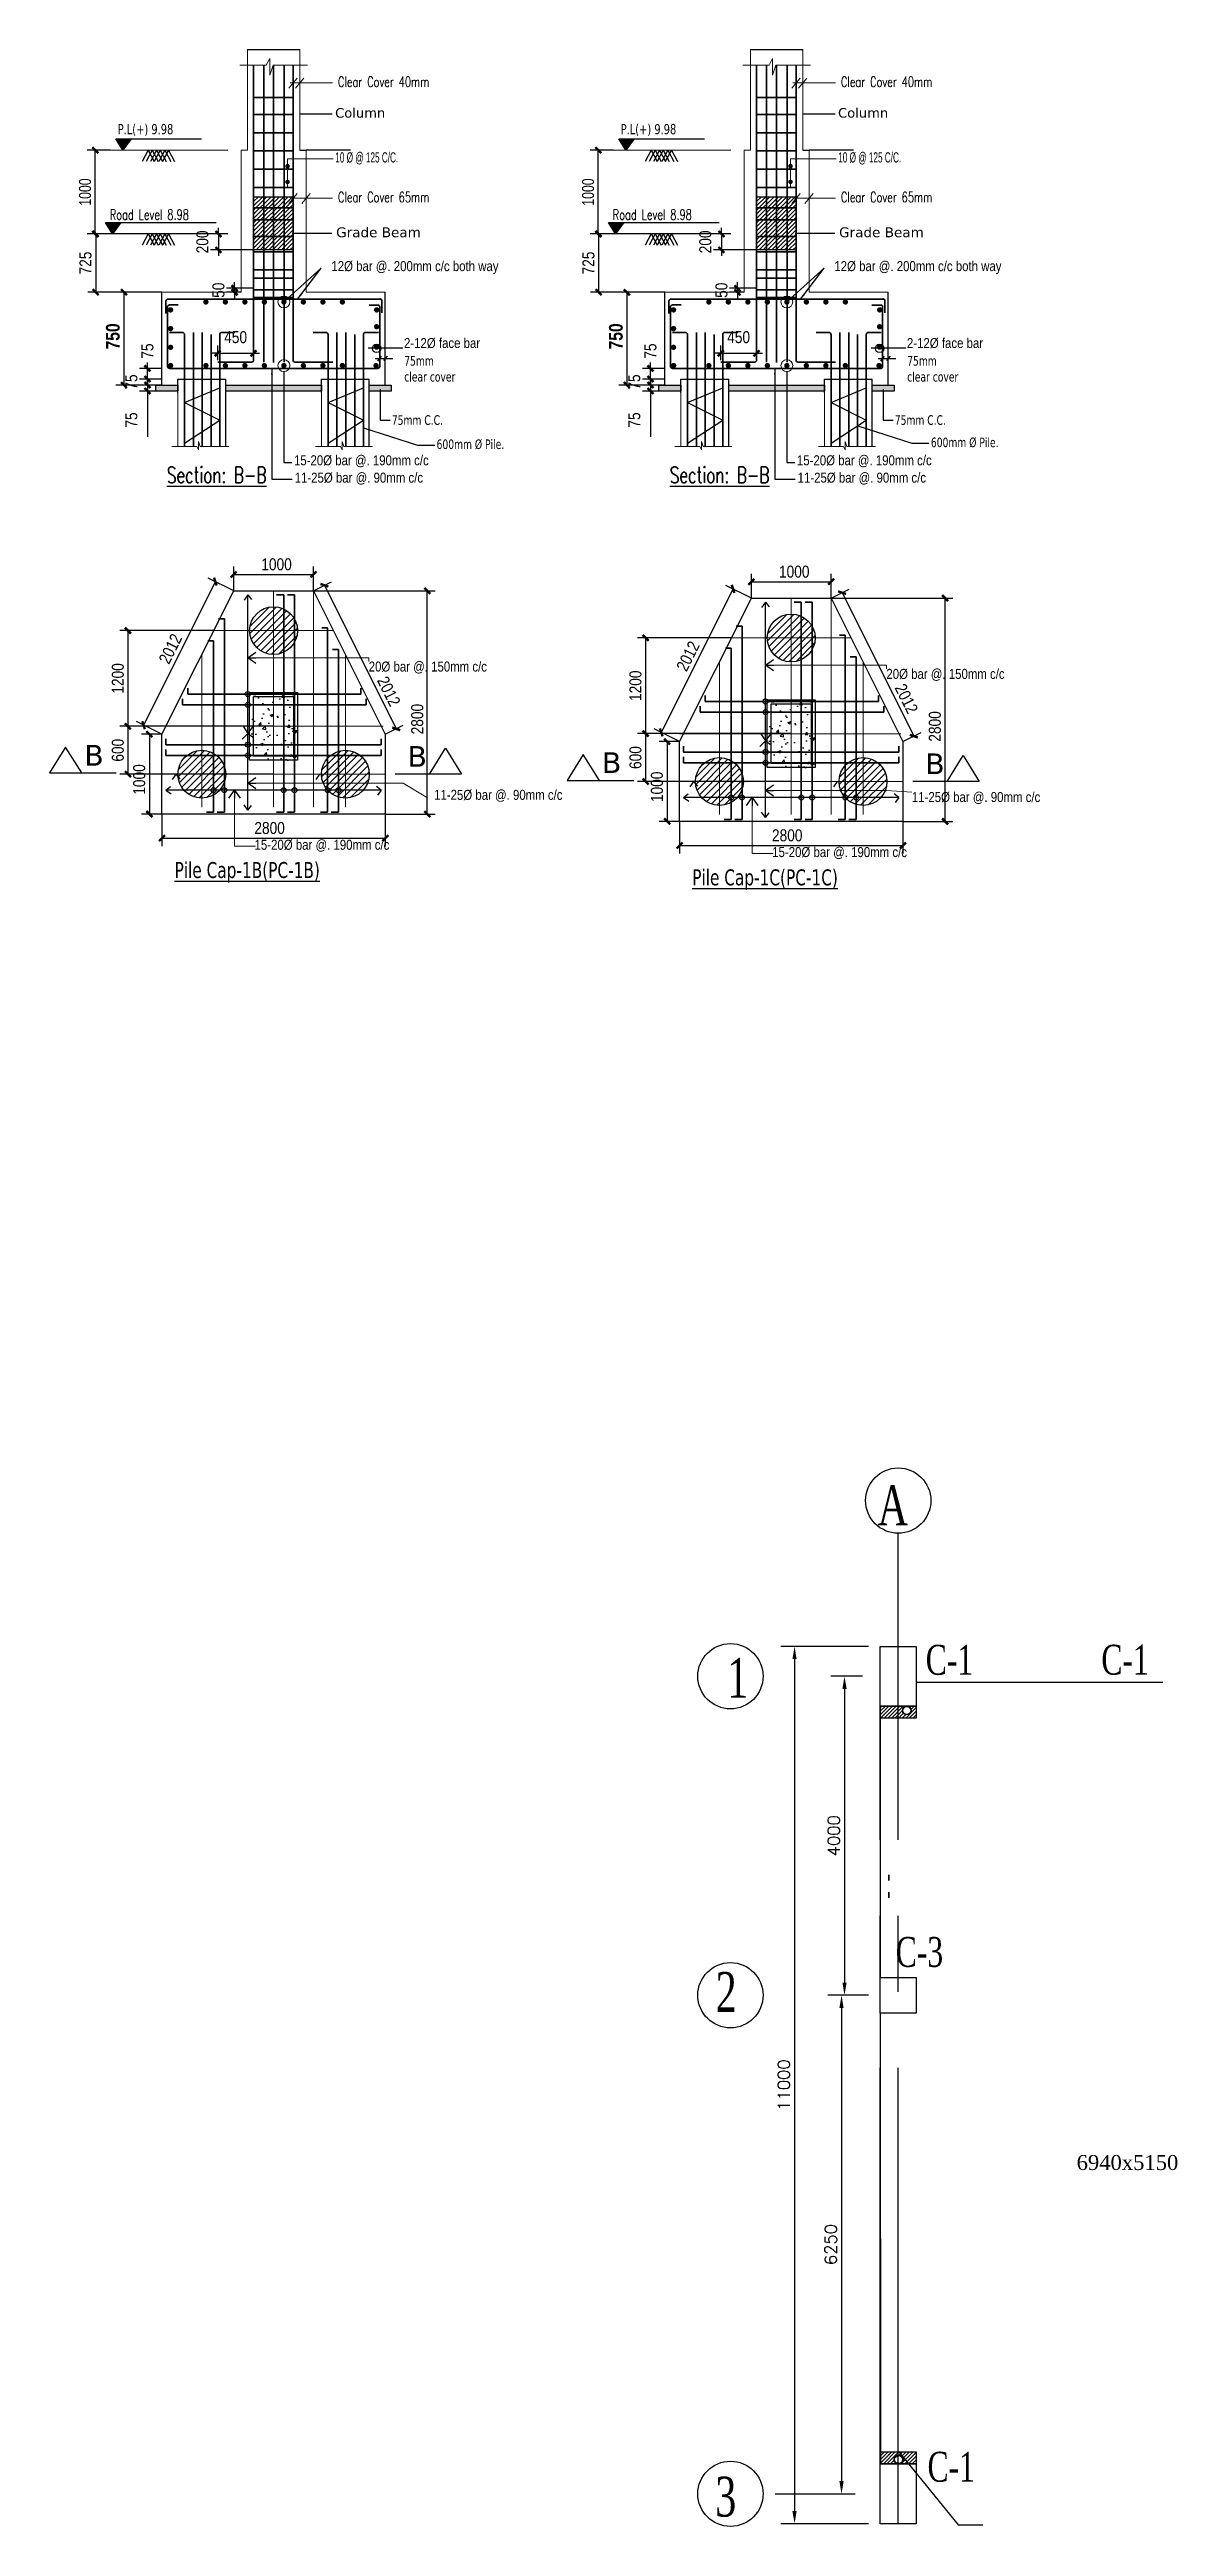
# Model space of a CAD drawing. Header units: millimetres. Extents: x 6239764 to 13047540, y 367704 to 979893.
# Drawn here: x 6277072 to 6291209, y 448967 to 480021 of the extents above; entities that cross this region are included whole.
import ezdxf
from ezdxf import colors
from ezdxf.entities.mleader import LeaderData, LeaderLine
from ezdxf.math import Vec2, Vec3

# ---------------------------------------------------------------- set-up
doc = ezdxf.new("R2010")
doc.units = ezdxf.units.MM
doc.header["$LTSCALE"] = 300
for name, pattern in [('CENTER', [2, 1.25, -0.25, 0.25, -0.25]), ('CENTER2', [28.575, 19.05, -3.175, 3.175, -3.175]), ('DASHDOTX2', [2, 1, -0.5, 0, -0.5]), ('DASHED2', [0.375, 0.25, -0.125])]:
    doc.linetypes.add(name, pattern=pattern)
for name, color, linetype, lineweight in [('C.Line', 8, 'DASHDOTX2', 13), ('covering', 7, 'Continuous', 15), ('dimension', 194, 'Continuous', 20), ('LINE-3', 7, 'Continuous', 15), ('ROD', 10, 'Continuous', 35)]:
    doc.layers.add(name, color=color, linetype=linetype, lineweight=lineweight)
for name, color, linetype in [('COLUMN', 9, 'Continuous'), ('DIM', 4, 'Continuous'), ('HATCH', 7, 'Continuous'), ('TEXT', 7, 'Continuous'), ('WALL', 2, 'Continuous'), ('WINDOW', 4, 'Continuous')]:
    doc.layers.add(name, color=color, linetype=linetype)
doc.styles.add('1-75', font='romans.shx', dxfattribs={"height": 150})
doc.styles.add('AFTXT', font='')
doc.styles.add('NARROW', font='ARIALN.TTF')
doc.styles.add('ROMANS', font='ROMANS.SHX', dxfattribs={"width": 0.8})
doc.styles.get("Standard").update_dxf_attribs({"font": 'txt8.shx', "width": 0.7, "bigfont": 'hztxt_ii.shx'})
doc.styles.add('TEXT', font='swisscl.ttf')
doc.styles.add('ver', font='verdana.ttf')
doc.styles.add('wx2', font='times.ttf')
doc.styles.get('AFTXT').set_extended_font_data('Romans.shx')
doc.linetypes.add('ZIGZAG', pattern='A,0.0001,-0.2,[131,ltypeshp.shx,S=0.2,R=0,X=-0.2,Y=0],-0.4,[131,ltypeshp.shx,S=0.2,R=180,X=0.2,Y=0],-0.2', length=0.8001)
doc.dimstyles.new('1-75', dxfattribs={"dimtxt": 170, "dimasz": 160, "dimexe": 170, "dimexo": 150, "dimgap": 60, "dimtad": 1, "dimdec": 0, "dimzin": 3, "dimdsep": 46, "dimtxsty": '1-75', "dimcen": 0.09, "dimclrd": 256, "dimclre": 256, "dimclrt": 256, "dimadec": 0, "dimazin": 0, "dimtfac": 1, "dimtdec": 0, "dimtofl": 0, "dimtmove": 2, "dimatfit": 3, "dimfxl": 170, "dimtolj": 1, "dimtzin": 0, "dimarcsym": 0})
doc.dimstyles.new('1_8 N1', dxfattribs={"dimscale": 1.5, "dimtxt": 48, "dimasz": 36, "dimexe": 18, "dimexo": 18, "dimgap": 15, "dimtad": 1, "dimdec": 1, "dimzin": 3, "dimdsep": 46, "dimlunit": 4, "dimtxsty": 'TEXT', "dimblk": 'ARCHTICK', "dimcen": 5, "dimdle": 18, "dimclrd": 8, "dimclre": 8, "dimclrt": 256, "dimadec": 0, "dimazin": 0, "dimtfac": 1, "dimtdec": 1, "dimtix": 1, "dimtmove": 0, "dimatfit": 3, "dimfxl": 0.18, "dimtvp": 0.75, "dimtolj": 1, "dimtzin": 0, "dimlwe": -1, "dimarcsym": 0})
doc.dimstyles.new('DIM', dxfattribs={"dimtxt": 7, "dimasz": 3, "dimexe": 3, "dimexo": 3, "dimgap": 0.09, "dimtad": 0, "dimdec": 1, "dimzin": 0, "dimdsep": 46, "dimlunit": 4, "dimtxsty": 'ROMANS', "dimblk": 'ARCHTICK', "dimcen": 0.09, "dimdle": 1, "dimse1": 1, "dimse2": 1, "dimclrd": 7, "dimclre": 7, "dimclrt": 5, "dimazin": 0, "dimtfac": 1, "dimtdec": 1, "dimtofl": 0, "dimtmove": 0, "dimatfit": 3, "dimldrblk": 'OPEN90', "dimfxl": 1, "dimfrac": 2, "dimtolj": 1, "dimtzin": 0, "dimlwd": -1, "dimlwe": -1, "dimarcsym": 0})
doc.dimstyles.new('IED-2', dxfattribs={"dimscale": 50, "dimtxt": 3, "dimasz": 0.5, "dimexe": 2, "dimexo": 0, "dimgap": 2.5, "dimtad": 1, "dimdec": 0, "dimzin": 0, "dimdsep": 46, "dimtxsty": 'AFTXT', "dimblk": '_DOT7', "dimcen": 0.09, "dimclre": 7, "dimclrt": 3, "dimadec": 0, "dimazin": 0, "dimtfac": 1, "dimtdec": 0, "dimtix": 1, "dimtmove": 0, "dimatfit": 3, "dimldrblk": '_DOT7', "dimfxl": 1, "dimtolj": 1, "dimtzin": 0, "dimarcsym": 0})
pattern_1 = [(45, (6314831.044, 387840.127), (-22.45064, 22.45064), [])]

msp = doc.modelspace()

# ---------------------------------------------------------------- texts
at = {"char_height": 128.068, "attachment_point": 1}
for s, insert, width in [('Clear Cover 40mm', (6280687.8, 479680.8, 25.7), 1699.627), ('Clear Cover 40mm', (6286992.2, 479680.8, 25.7), 1699.627), ('{\\fArial Narrow|b0|i0|c0|p34;10 %%C @ 125 C/C.}', (6280653.2, 478732.6, 25.7), 2498.988), ('{\\fArial Narrow|b0|i0|c0|p34;10 %%C @ 125 C/C.}', (6286957.7, 478732.6, 25.7), 2498.988), ('Clear Cover 65mm', (6280687.8, 478235, 25.7), 1699.627), ('Clear Cover 65mm', (6286992.2, 478235, 25.7), 1699.627)]:
    msp.add_mtext(s, dxfattribs=dict(at, insert=insert, width=width))
at = {"ltscale": 1500}
for s, insert, char_height, width, attachment_point, style in [('Column', (6280650.6, 479286.6, 25.7), 119.77, 1192.266, 1, 'ver'), ('Column', (6286955, 479286.6, 25.7), 119.77, 1192.266, 1, 'ver'), ('Grade Beam', (6280663.8, 477791.2, 25.7), 123.8, 1845.338, 1, 'ver'), ('Grade Beam', (6286968.2, 477791.2, 25.7), 123.8, 1845.338, 1, 'ver'), ('12%%C bar @. 200mm c/c both way', (6280604.2, 477367.8, 25.7), 125, 2179.751, 1, 'NARROW'), ('12%%C bar @. 200mm c/c both way', (6286908.6, 477367.8, 25.7), 125, 2179.751, 1, 'NARROW'), ('2-12%%C face bar', (6281514.1, 476403.4, 25.7), 125, 1990.284, 1, 'NARROW'), ('2-12%%C face bar', (6287818.5, 476403.4, 25.7), 125, 1990.284, 1, 'NARROW'), ('15-20%%C bar @. 190mm c/c ', (6280135.4, 474933.5, 25.7), 125, 1990.284, 1, 'NARROW'), ('15-20%%C bar @. 190mm c/c ', (6286439.8, 474933.5, 25.7), 125, 1990.284, 1, 'NARROW'), ('11-25%%C bar @. 90mm c/c ', (6280144.1, 474716.1, 25.7), 125, 1975.694, 1, 'NARROW'), ('11-25%%C bar @. 90mm c/c ', (6286448.5, 474716.1, 25.7), 125, 1975.694, 1, 'NARROW'), ('20%%C bar @. 150mm c/c ', (6281072.2, 472347.3, 22.6), 125, 1993.186, 1, 'NARROW'), ('20%%C bar @. 150mm c/c ', (6287560.7, 472255.3, 22.6), 125, 1993.186, 1, 'NARROW'), ('B', (6277506.9, 471301.9, 22.6), 258.5, 337.096, 1, 'ver'), ('B', (6281801.9, 471287, 22.6), 258.5, 337.096, 3, 'ver'), ('B', (6283995.5, 471209.9, 22.6), 258.5, 337.096, 1, 'ver'), ('B', (6288290.5, 471195.1, 22.6), 258.5, 337.096, 3, 'ver'), ('11-25%%C bar @. 90mm c/c ', (6281891.6, 470739, 24.4), 125, 1993.186, 1, 'NARROW'), ('11-25%%C bar @. 90mm c/c ', (6287880.5, 470711.4, 24.4), 125, 1993.186, 1, 'NARROW'), ('15-20%%C bar @. 190mm c/c ', (6279641.4, 470113.5, 22.6), 125, 1993.186, 1, 'NARROW'), ('15-20%%C bar @. 190mm c/c ', (6286129.9, 470021.6, 22.6), 125, 1993.186, 1, 'NARROW')]:
    msp.add_mtext(s, dxfattribs=dict(at, insert=insert, char_height=char_height, width=width, attachment_point=attachment_point, style=style))
at = {"ltscale": 1500, "attachment_point": 1}
for s, insert, char_height, width in [('{\\fVerdana|b0|i0|c0|p34;P.L(+) 9.98}', (6277926.1, 479087.1, 25.7), 128.656, 143551.162), ('{\\fVerdana|b0|i0|c0|p34;P.L(+) 9.98}', (6284230.5, 479087.1, 25.7), 128.656, 143551.162), ('{\\fVerdana|b0|i0|c0|p34;75mm \\Pclear cover}', (6281517.5, 476177.7, 25.7), 119.769, 4739.703), ('{\\fVerdana|b0|i0|c0|p34;75mm \\Pclear cover}', (6287821.9, 476177.7, 25.7), 119.769, 4739.703), ('{\\fVerdana|b0|i0|c0|p34;75mm C.C.}', (6281362, 475435.4, 25.7), 119.769, 4739.703), ('{\\fVerdana|b0|i0|c0|p34;75mm C.C.}', (6287666.4, 475435.4, 25.7), 119.769, 4739.703), ('{\\fVerdana|b0|i0|c0|p34;600mm %%C Pile.}', (6281923, 475132.2, 25.7), 119.769, 4739.703), ('{\\fVerdana|b0|i0|c0|p34;600mm %%C Pile.}', (6288118.9, 475155.7, 26.4), 119.769, 4739.703)]:
    msp.add_mtext(s, dxfattribs=dict(at, insert=insert, char_height=char_height, width=width))
at = {"ltscale": 1500, "char_height": 128.656, "attachment_point": 1}
for insert in [(6277826.6, 478015.3, 25.7), (6284131, 478015.3, 25.7)]:
    msp.add_mtext('Road Level 8.98', dxfattribs=dict(at, insert=insert))
at = {"layer": 'Defpoints', "attachment_point": 1}
for s, insert, char_height, width in [('{\\fTimes New Roman CE|b0|i0|c0|p18;A}', (6287451.6, 462018.6), 500, 136.929), ('{\\fTimes New Roman CE|b0|i0|c0|p18;C-1}', (6288053.8, 460019.8), 375, 102.697), ('{\\fTimes New Roman CE|b0|i0|c0|p18;C-1}', (6290255.3, 460021.3), 375, 102.697), ('{\\fTimes New Roman CE|b0|i0|c0|p18;1}', (6285565.9, 459857), 500, 136.929), ('{\\fTimes New Roman CE|b0|i0|c0|p18;C-3}', (6287677.8, 456357.3), 375, 102.697), ('{\\fTimes New Roman CE|b0|i0|c0|p18;2}', (6285421, 455918.1), 500, 136.929), ('{\\fTimes New Roman CE|b0|i0|c0|p18;C-1}', (6288076.5, 449903), 375, 102.697), ('{\\fTimes New Roman CE|b0|i0|c0|p18;3}', (6285415.5, 449591), 500, 136.929)]:
    msp.add_mtext(s, dxfattribs=dict(at, insert=insert, char_height=char_height, width=width))
at = {"layer": 'DIM', "char_height": 200, "attachment_point": 1}
for insert in [(6278542.8, 474786.8, 25.7), (6284847.2, 474786.8, 25.7)]:
    msp.add_mtext('{\\LSection: B-B}', dxfattribs=dict(at, insert=insert))
at = {"layer": 'DIM', "char_height": 200, "width": 4245.844, "attachment_point": 1}
for s, insert in [('{\\fVerdana|b0|i0|c0|p34;\\LPile Cap-1B(PC-1B) }', (6278638.6, 469834.1, 22.6)), ('{\\fVerdana|b0|i0|c0|p34;\\LPile Cap-1C(PC-1C) }', (6285127.1, 469742.1, 22.6))]:
    msp.add_mtext(s, dxfattribs=dict(at, insert=insert))
at = {"layer": 'TEXT', "insert": (6289945.8, 453623.4), "char_height": 187.5, "width": 558.117, "attachment_point": 1, "style": 'wx2'}
msp.add_mtext('6940x5150', dxfattribs=at)

# ---------------------------------------------------------------- blocks, each defined once
blk = doc.blocks.new('_ArchTick')
at = {"color": 0, "linetype": 'ByBlock', "const_width": 0.4}
blk.add_lwpolyline([(-0.5, -0.5), (0.5, 0.5)], dxfattribs=at)
blk = doc.blocks.new('*D611')
at = {"color": 7, "lineweight": -2, "transparency": 16777216}
for p, q in [((6277836, 478759), (6277544, 478759)), ((6277783, 477709), (6277544, 477709))]:
    blk.add_line(p, q, dxfattribs=at)
at = {"color": 0, "lineweight": -2, "transparency": 16777216}
blk.add_line((6277644, 477709), (6277644, 478759), dxfattribs=at)
at = {"layer": 'Defpoints', "color": 0, "transparency": 16777216}
for p in [(6277644, 478759), (6277836, 478759), (6277783, 477709)]:
    blk.add_point(p, dxfattribs=at)
at = {"color": 0, "lineweight": -2, "transparency": 16777216, "xscale": 75, "yscale": 75, "zscale": 75}
for p, rotation in [((6277644, 478759), 90), ((6277644, 477709), 270)]:
    blk.add_blockref('_ArchTick', p, dxfattribs=dict(at, rotation=rotation))
at = {"color": 3, "transparency": 16777216, "insert": (6277517, 478234), "char_height": 150, "attachment_point": 5, "rotation": 90, "style": 'NARROW'}
blk.add_mtext('\\A1;{\\fSwis721 LtCn BT|b0|i0|c0|p34;1000}', dxfattribs=at)
blk = doc.blocks.new('_DOT7')
at = {"color": 7, "linetype": 'Continuous'}
blk.add_line((-0.5, 0), (-1, 0), dxfattribs=at)
at = {"color": 7, "linetype": 'Continuous', "const_width": 0.5}
blk.add_lwpolyline([(-0.25, 0, 1), (0.25, 0, 1), (-0.25, 0, 1)], format="xyb", dxfattribs=at)
blk = doc.blocks.new('*D612')
at = {"color": 7, "lineweight": -2, "transparency": 16777216}
for p, q in [((6278474, 476978), (6277904, 476978)), ((6278480, 475814), (6277904, 475814))]:
    blk.add_line(p, q, dxfattribs=at)
at = {"color": 0, "lineweight": -2, "transparency": 16777216}
blk.add_line((6278004, 476978), (6278004, 475814), dxfattribs=at)
at = {"layer": 'Defpoints', "color": 0, "transparency": 16777216}
for p in [(6278474, 476978), (6278004, 475814), (6278480, 475814)]:
    blk.add_point(p, dxfattribs=at)
at = {"color": 0, "lineweight": -2, "transparency": 16777216, "xscale": 75, "yscale": 75, "zscale": 75}
for p, rotation in [((6278004, 476978), 90), ((6278004, 475814), 270)]:
    blk.add_blockref('_ArchTick', p, dxfattribs=dict(at, rotation=rotation))
at = {"color": 3, "transparency": 16777216, "insert": (6277866, 476424), "char_height": 150, "attachment_point": 5, "rotation": 90, "style": 'NARROW'}
blk.add_mtext('\\A1;{\\fArial Narrow|b1|i0|c0|p34;\\H1.143x;\\C2;750}', dxfattribs=at)
blk = doc.blocks.new('*D613')
at = {"color": 7, "lineweight": -2, "transparency": 16777216}
for p, q in [((6278474, 475814), (6278199, 475814)), ((6278480, 475739), (6278199, 475739))]:
    blk.add_line(p, q, dxfattribs=at)
at = {"color": 0, "lineweight": -2, "transparency": 16777216}
for p, q in [((6278299, 475814), (6278299, 475889)), ((6278299, 475814), (6278299, 475739)), ((6278299, 475739), (6278299, 475163))]:
    blk.add_line(p, q, dxfattribs=at)
at = {"layer": 'Defpoints', "color": 0, "transparency": 16777216}
for p in [(6278474, 475814), (6278299, 475739), (6278480, 475739)]:
    blk.add_point(p, dxfattribs=at)
at = {"color": 0, "lineweight": -2, "transparency": 16777216, "xscale": 75, "yscale": 75, "zscale": 75}
for p, rotation in [((6278299, 475814), 270), ((6278299, 475739), 90)]:
    blk.add_blockref('_ArchTick', p, dxfattribs=dict(at, rotation=rotation))
at = {"color": 3, "transparency": 16777216, "insert": (6278098, 475376), "char_height": 150, "attachment_point": 5, "rotation": 90, "style": 'NARROW'}
blk.add_mtext('\\A1;75', dxfattribs=at)
blk = doc.blocks.new('*D614')
at = {"color": 7, "lineweight": -2, "transparency": 16777216}
for p, q in [((6279380, 473236), (6279380, 473540)), ((6280380, 473236), (6280380, 473540))]:
    blk.add_line(p, q, dxfattribs=at)
at = {"color": 0, "lineweight": -2, "transparency": 16777216}
blk.add_line((6279380, 473440), (6280380, 473440), dxfattribs=at)
at = {"layer": 'Defpoints', "color": 0, "transparency": 16777216}
for p in [(6280380, 473440), (6279380, 473236, 3), (6280380, 473236, 3)]:
    blk.add_point(p, dxfattribs=at)
at = {"color": 0, "lineweight": -2, "transparency": 16777216, "xscale": 75, "yscale": 75, "zscale": 75, "rotation": 180}
blk.add_blockref('_ArchTick', (6279380, 473440), dxfattribs=at)
at = {"color": 0, "lineweight": -2, "transparency": 16777216, "xscale": 75, "yscale": 75, "zscale": 75}
blk.add_blockref('_ArchTick', (6280380, 473440), dxfattribs=at)
at = {"color": 3, "transparency": 16777216, "insert": (6279917, 473566), "char_height": 150, "attachment_point": 5, "style": 'NARROW'}
blk.add_mtext('\\A1;1000', dxfattribs=at)
blk = doc.blocks.new('*D615')
at = {"color": 7, "lineweight": -2, "transparency": 16777216}
for p, q in [((6280380, 473236), (6280606, 473349)), ((6281280, 471436), (6281506, 471549))]:
    blk.add_line(p, q, dxfattribs=at)
at = {"color": 0, "lineweight": -2, "transparency": 16777216}
blk.add_line((6280517, 473304), (6281417, 471504), dxfattribs=at)
at = {"layer": 'Defpoints', "color": 0, "transparency": 16777216}
for p in [(6280380, 473236, 3), (6281280, 471436, 3), (6281417, 471504)]:
    blk.add_point(p, dxfattribs=at)
at = {"color": 0, "lineweight": -2, "transparency": 16777216, "xscale": 75, "yscale": 75, "zscale": 75}
for p, rotation in [((6280517, 473304), 116.5650512800044), ((6281417, 471504), 296.5650512800044)]:
    blk.add_blockref('_ArchTick', p, dxfattribs=dict(at, rotation=rotation))
at = {"color": 3, "transparency": 16777216, "insert": (6281324, 471974), "char_height": 150, "attachment_point": 5, "rotation": 296.5651, "style": 'NARROW'}
blk.add_mtext('\\A1;2012', dxfattribs=at)
blk = doc.blocks.new('*D616')
at = {"color": 7, "lineweight": -2, "transparency": 16777216}
for p, q in [((6278480, 471436), (6278223, 471436)), ((6278480, 470436), (6278223, 470436))]:
    blk.add_line(p, q, dxfattribs=at)
at = {"color": 0, "lineweight": -2, "transparency": 16777216}
blk.add_line((6278323, 471436), (6278323, 470436), dxfattribs=at)
at = {"layer": 'Defpoints', "color": 0, "transparency": 16777216}
for p in [(6278480, 471436, 0), (6278323, 470436), (6278480, 470436, 3)]:
    blk.add_point(p, dxfattribs=at)
at = {"color": 0, "lineweight": -2, "transparency": 16777216, "xscale": 75, "yscale": 75, "zscale": 75}
for p, rotation in [((6278323, 471436), 90), ((6278323, 470436), 270)]:
    blk.add_blockref('_ArchTick', p, dxfattribs=dict(at, rotation=rotation))
at = {"color": 3, "transparency": 16777216, "insert": (6278196, 470869), "char_height": 150, "attachment_point": 5, "rotation": 90, "style": 'NARROW'}
blk.add_mtext('\\A1;1000', dxfattribs=at)
blk = doc.blocks.new('*D617')
at = {"color": 7, "lineweight": -2, "transparency": 16777216}
for p, q in [((6278480, 470436), (6278480, 470033)), ((6281280, 470436), (6281280, 470033))]:
    blk.add_line(p, q, dxfattribs=at)
at = {"color": 0, "lineweight": -2, "transparency": 16777216}
blk.add_line((6278480, 470133), (6281280, 470133), dxfattribs=at)
at = {"layer": 'Defpoints', "color": 0, "transparency": 16777216}
for p in [(6278480, 470436), (6281280, 470436), (6281280, 470133)]:
    blk.add_point(p, dxfattribs=at)
at = {"color": 0, "lineweight": -2, "transparency": 16777216, "xscale": 75, "yscale": 75, "zscale": 75, "rotation": 180}
blk.add_blockref('_ArchTick', (6278480, 470133), dxfattribs=at)
at = {"color": 0, "lineweight": -2, "transparency": 16777216, "xscale": 75, "yscale": 75, "zscale": 75}
blk.add_blockref('_ArchTick', (6281280, 470133), dxfattribs=at)
at = {"color": 3, "transparency": 16777216, "insert": (6279830, 470260), "char_height": 150, "attachment_point": 5, "style": 'NARROW'}
blk.add_mtext('\\A1;2800', dxfattribs=at)
blk = doc.blocks.new('*D618')
at = {"color": 7, "lineweight": -2, "transparency": 16777216}
for p, q in [((6280380, 473236), (6281907, 473236)), ((6281280, 470436), (6281907, 470436))]:
    blk.add_line(p, q, dxfattribs=at)
at = {"color": 0, "lineweight": -2, "transparency": 16777216}
blk.add_line((6281807, 470436), (6281807, 473236), dxfattribs=at)
at = {"layer": 'Defpoints', "color": 0, "transparency": 16777216}
for p in [(6280380, 473236, 3), (6281807, 473236), (6281280, 470436, 3)]:
    blk.add_point(p, dxfattribs=at)
at = {"color": 0, "lineweight": -2, "transparency": 16777216, "xscale": 75, "yscale": 75, "zscale": 75}
for p, rotation in [((6281807, 473236), 90), ((6281807, 470436), 270)]:
    blk.add_blockref('_ArchTick', p, dxfattribs=dict(at, rotation=rotation))
at = {"color": 3, "transparency": 16777216, "insert": (6281681, 471626), "char_height": 150, "attachment_point": 5, "rotation": 90, "style": 'NARROW'}
blk.add_mtext('\\A1;2800', dxfattribs=at)
blk = doc.blocks.new('*D619')
at = {"color": 0, "lineweight": -2, "transparency": 16777216}
for p, q in [((6278299, 476022), (6278299, 476097)), ((6278299, 475889), (6278299, 476022)), ((6278299, 475889), (6278299, 475814))]:
    blk.add_line(p, q, dxfattribs=at)
at = {"color": 7, "lineweight": -2, "transparency": 16777216}
for p, q in [((6278480, 476022), (6278199, 476022)), ((6278480, 475889), (6278199, 475889))]:
    blk.add_line(p, q, dxfattribs=at)
at = {"layer": 'Defpoints', "color": 0, "transparency": 16777216}
for p in [(6278299, 476022), (6278480, 476022, -3), (6278480, 475889, -3)]:
    blk.add_point(p, dxfattribs=at)
at = {"color": 0, "lineweight": -2, "transparency": 16777216, "xscale": 75, "yscale": 75, "zscale": 75}
for p, rotation in [((6278299, 476022), 270), ((6278299, 475889), 90)]:
    blk.add_blockref('_ArchTick', p, dxfattribs=dict(at, rotation=rotation))
at = {"color": 3, "transparency": 16777216, "insert": (6278299, 476240), "char_height": 150, "attachment_point": 5, "rotation": 90, "style": 'NARROW'}
blk.add_mtext('\\A1;75', dxfattribs=at)
blk = doc.blocks.new('*D620')
at = {"color": 7, "lineweight": -2, "transparency": 16777216}
for p, q in [((6279307, 477709), (6279089, 477709)), ((6279629, 477509), (6279089, 477509))]:
    blk.add_line(p, q, dxfattribs=at)
at = {"color": 0, "lineweight": -2, "transparency": 16777216}
for p, q in [((6279189, 477709), (6279189, 477784)), ((6279189, 477709), (6279189, 477509)), ((6279189, 477509), (6279189, 477434))]:
    blk.add_line(p, q, dxfattribs=at)
at = {"layer": 'Defpoints', "color": 0, "transparency": 16777216}
for p in [(6279307, 477709, 0), (6279189, 477509), (6279629, 477509, 0)]:
    blk.add_point(p, dxfattribs=at)
at = {"color": 0, "lineweight": -2, "transparency": 16777216, "xscale": 75, "yscale": 75, "zscale": 75}
for p, rotation in [((6279189, 477709), 270), ((6279189, 477509), 90)]:
    blk.add_blockref('_ArchTick', p, dxfattribs=dict(at, rotation=rotation))
at = {"color": 3, "transparency": 16777216, "insert": (6278988, 477609), "char_height": 150, "attachment_point": 5, "rotation": 90, "style": 'NARROW'}
blk.add_mtext('\\A1;200', dxfattribs=at)
blk = doc.blocks.new('*D621')
at = {"color": 0, "lineweight": -2, "transparency": 16777216}
for p, q in [((6279179, 476212), (6279104, 476212)), ((6279179, 476212), (6279629, 476212)), ((6279629, 476212), (6279704, 476212))]:
    blk.add_line(p, q, dxfattribs=at)
at = {"color": 7, "lineweight": -2, "transparency": 16777216}
for p, q in [((6279179, 476126), (6279179, 476312)), ((6279629, 476126), (6279629, 476312))]:
    blk.add_line(p, q, dxfattribs=at)
at = {"layer": 'Defpoints', "color": 0, "transparency": 16777216}
for p in [(6279179, 476126, 0), (6279629, 476212), (6279629, 476126, 0)]:
    blk.add_point(p, dxfattribs=at)
at = {"color": 0, "lineweight": -2, "transparency": 16777216, "xscale": 75, "yscale": 75, "zscale": 75}
blk.add_blockref('_ArchTick', (6279179, 476212), dxfattribs=at)
at = {"color": 0, "lineweight": -2, "transparency": 16777216, "xscale": 75, "yscale": 75, "zscale": 75, "rotation": 180}
blk.add_blockref('_ArchTick', (6279629, 476212), dxfattribs=at)
at = {"color": 3, "transparency": 16777216, "insert": (6279404, 476414), "char_height": 150, "attachment_point": 5, "style": 'NARROW'}
blk.add_mtext('\\A1;450', dxfattribs=at)
blk = doc.blocks.new('*D622')
at = {"color": 7, "lineweight": -2, "transparency": 16777216}
for p, q in [((6279629, 477028), (6279291, 477028)), ((6279473, 476978), (6279291, 476978))]:
    blk.add_line(p, q, dxfattribs=at)
at = {"color": 0, "lineweight": -2, "transparency": 16777216}
for p, q in [((6279391, 477028), (6279391, 477103)), ((6279391, 476978), (6279391, 477028)), ((6279391, 476978), (6279391, 476903))]:
    blk.add_line(p, q, dxfattribs=at)
at = {"layer": 'Defpoints', "color": 0, "transparency": 16777216}
for p in [(6279391, 477028), (6279629, 477028, 0), (6279473, 476978, 0)]:
    blk.add_point(p, dxfattribs=at)
at = {"color": 0, "lineweight": -2, "transparency": 16777216, "xscale": 75, "yscale": 75, "zscale": 75}
for p, rotation in [((6279391, 477028), 270), ((6279391, 476978), 90)]:
    blk.add_blockref('_ArchTick', p, dxfattribs=dict(at, rotation=rotation))
at = {"color": 3, "transparency": 16777216, "insert": (6279189, 477003), "char_height": 150, "attachment_point": 5, "rotation": 90, "style": 'NARROW'}
blk.add_mtext('\\A1;50', dxfattribs=at)
blk = doc.blocks.new('*D623')
at = {"color": 0, "lineweight": -2, "transparency": 16777216}
blk.add_line((6279150, 473350), (6278250, 471550), dxfattribs=at)
at = {"color": 7, "lineweight": -2, "transparency": 16777216}
for p, q in [((6279380, 473236), (6279061, 473395)), ((6278480, 471436), (6278161, 471595))]:
    blk.add_line(p, q, dxfattribs=at)
at = {"layer": 'Defpoints', "color": 0, "transparency": 16777216}
for p in [(6279380, 473236, 3), (6278250, 471550), (6278480, 471436)]:
    blk.add_point(p, dxfattribs=at)
at = {"color": 0, "lineweight": -2, "transparency": 16777216, "xscale": 75, "yscale": 75, "zscale": 75}
for p, rotation in [((6279150, 473350), 63.43494894285276), ((6278250, 471550), 243.4349489428528)]:
    blk.add_blockref('_ArchTick', p, dxfattribs=dict(at, rotation=rotation))
at = {"color": 3, "transparency": 16777216, "insert": (6278587, 472507), "char_height": 150, "attachment_point": 5, "rotation": 63.4349, "style": 'NARROW'}
blk.add_mtext('\\A1;2012', dxfattribs=at)
blk = doc.blocks.new('*D624')
at = {"color": 7, "lineweight": -2, "transparency": 16777216}
for p, q in [((6279130, 472736), (6277954, 472736)), ((6279866, 471536), (6277954, 471536))]:
    blk.add_line(p, q, dxfattribs=at)
at = {"color": 0, "lineweight": -2, "transparency": 16777216}
blk.add_line((6278054, 472736), (6278054, 471536), dxfattribs=at)
at = {"layer": 'Defpoints', "color": 0, "transparency": 16777216}
for p in [(6279130, 472736, 0), (6278054, 471536), (6279866, 471536, 0)]:
    blk.add_point(p, dxfattribs=at)
at = {"color": 0, "lineweight": -2, "transparency": 16777216, "xscale": 75, "yscale": 75, "zscale": 75}
for p, rotation in [((6278054, 472736), 90), ((6278054, 471536), 270)]:
    blk.add_blockref('_ArchTick', p, dxfattribs=dict(at, rotation=rotation))
at = {"color": 3, "transparency": 16777216, "insert": (6277928, 472136), "char_height": 150, "attachment_point": 5, "rotation": 90, "style": 'NARROW'}
blk.add_mtext('\\A1;1200', dxfattribs=at)
blk = doc.blocks.new('*D625')
at = {"color": 7, "lineweight": -2, "transparency": 16777216}
for p, q in [((6279880, 471536), (6277954, 471536)), ((6279880, 470936), (6277954, 470936))]:
    blk.add_line(p, q, dxfattribs=at)
at = {"color": 0, "lineweight": -2, "transparency": 16777216}
blk.add_line((6278054, 471536), (6278054, 470936), dxfattribs=at)
at = {"layer": 'Defpoints', "color": 0, "transparency": 16777216}
for p in [(6279880, 471536, 0), (6278054, 470936), (6279880, 470936, 0)]:
    blk.add_point(p, dxfattribs=at)
at = {"color": 0, "lineweight": -2, "transparency": 16777216, "xscale": 75, "yscale": 75, "zscale": 75}
for p, rotation in [((6278054, 471536), 90), ((6278054, 470936), 270)]:
    blk.add_blockref('_ArchTick', p, dxfattribs=dict(at, rotation=rotation))
at = {"color": 3, "transparency": 16777216, "insert": (6277928, 471236), "char_height": 150, "attachment_point": 5, "rotation": 90, "style": 'NARROW'}
blk.add_mtext('\\A1;600', dxfattribs=at)
blk = doc.blocks.new('*D626')
at = {"color": 7, "lineweight": -2, "transparency": 16777216}
for p, q in [((6278474, 475889), (6278199, 475889)), ((6278480, 475814), (6278199, 475814))]:
    blk.add_line(p, q, dxfattribs=at)
at = {"color": 0, "lineweight": -2, "transparency": 16777216}
for p, q in [((6278299, 475889), (6278299, 475964)), ((6278299, 475889), (6278299, 475814)), ((6278299, 475814), (6278299, 475739))]:
    blk.add_line(p, q, dxfattribs=at)
at = {"layer": 'Defpoints', "color": 0, "transparency": 16777216}
for p in [(6278299, 475814), (6278474, 475889, 3), (6278480, 475814, 3)]:
    blk.add_point(p, dxfattribs=at)
at = {"color": 0, "lineweight": -2, "transparency": 16777216, "xscale": 75, "yscale": 75, "zscale": 75}
for p, rotation in [((6278299, 475889), 270), ((6278299, 475814), 90)]:
    blk.add_blockref('_ArchTick', p, dxfattribs=dict(at, rotation=rotation))
at = {"color": 3, "transparency": 16777216, "insert": (6278098, 475852), "char_height": 150, "attachment_point": 5, "rotation": 90, "style": 'NARROW'}
blk.add_mtext('\\A1;75', dxfattribs=at)
blk = doc.blocks.new('*D627')
at = {"color": 7, "lineweight": -2, "transparency": 16777216}
for p, q in [((6279307, 477709), (6277550, 477709)), ((6278480, 476978), (6277550, 476978))]:
    blk.add_line(p, q, dxfattribs=at)
at = {"color": 0, "lineweight": -2, "transparency": 16777216}
blk.add_line((6277650, 477709), (6277650, 476978), dxfattribs=at)
at = {"layer": 'Defpoints', "color": 0, "transparency": 16777216}
for p in [(6279307, 477709, 26), (6277650, 476978), (6278480, 476978, 23)]:
    blk.add_point(p, dxfattribs=at)
at = {"color": 0, "lineweight": -2, "transparency": 16777216, "xscale": 75, "yscale": 75, "zscale": 75}
for p, rotation in [((6277650, 477709), 90), ((6277650, 476978), 270)]:
    blk.add_blockref('_ArchTick', p, dxfattribs=dict(at, rotation=rotation))
at = {"color": 3, "transparency": 16777216, "insert": (6277523, 477344), "char_height": 150, "attachment_point": 5, "rotation": 90, "style": 'NARROW'}
blk.add_mtext('\\A1;725', dxfattribs=at)
blk = doc.blocks.new('*D628')
at = {"color": 7, "lineweight": -2, "transparency": 16777216}
for p, q in [((6284140, 478759), (6283849, 478759)), ((6284087, 477709), (6283849, 477709))]:
    blk.add_line(p, q, dxfattribs=at)
at = {"color": 0, "lineweight": -2, "transparency": 16777216}
blk.add_line((6283949, 477709), (6283949, 478759), dxfattribs=at)
at = {"layer": 'Defpoints', "color": 0, "transparency": 16777216}
for p in [(6283949, 478759), (6284140, 478759), (6284087, 477709)]:
    blk.add_point(p, dxfattribs=at)
at = {"color": 0, "lineweight": -2, "transparency": 16777216, "xscale": 75, "yscale": 75, "zscale": 75}
for p, rotation in [((6283949, 478759), 90), ((6283949, 477709), 270)]:
    blk.add_blockref('_ArchTick', p, dxfattribs=dict(at, rotation=rotation))
at = {"color": 3, "transparency": 16777216, "insert": (6283822, 478234), "char_height": 150, "attachment_point": 5, "rotation": 90, "style": 'NARROW'}
blk.add_mtext('\\A1;{\\fSwis721 LtCn BT|b0|i0|c0|p34;1000}', dxfattribs=at)
blk = doc.blocks.new('*D629')
at = {"color": 7, "lineweight": -2, "transparency": 16777216}
for p, q in [((6284779, 476978), (6284208, 476978)), ((6284784, 475814), (6284208, 475814))]:
    blk.add_line(p, q, dxfattribs=at)
at = {"color": 0, "lineweight": -2, "transparency": 16777216}
blk.add_line((6284308, 476978), (6284308, 475814), dxfattribs=at)
at = {"layer": 'Defpoints', "color": 0, "transparency": 16777216}
for p in [(6284779, 476978), (6284308, 475814), (6284784, 475814)]:
    blk.add_point(p, dxfattribs=at)
at = {"color": 0, "lineweight": -2, "transparency": 16777216, "xscale": 75, "yscale": 75, "zscale": 75}
for p, rotation in [((6284308, 476978), 90), ((6284308, 475814), 270)]:
    blk.add_blockref('_ArchTick', p, dxfattribs=dict(at, rotation=rotation))
at = {"color": 3, "transparency": 16777216, "insert": (6284171, 476424), "char_height": 150, "attachment_point": 5, "rotation": 90, "style": 'NARROW'}
blk.add_mtext('\\A1;{\\fArial Narrow|b1|i0|c0|p34;\\H1.143x;\\C2;750}', dxfattribs=at)
blk = doc.blocks.new('*D630')
at = {"color": 7, "lineweight": -2, "transparency": 16777216}
for p, q in [((6284779, 475814), (6284504, 475814)), ((6284784, 475739), (6284504, 475739))]:
    blk.add_line(p, q, dxfattribs=at)
at = {"color": 0, "lineweight": -2, "transparency": 16777216}
for p, q in [((6284604, 475814), (6284604, 475889)), ((6284604, 475814), (6284604, 475739)), ((6284604, 475739), (6284604, 475163))]:
    blk.add_line(p, q, dxfattribs=at)
at = {"layer": 'Defpoints', "color": 0, "transparency": 16777216}
for p in [(6284779, 475814), (6284604, 475739), (6284784, 475739)]:
    blk.add_point(p, dxfattribs=at)
at = {"color": 0, "lineweight": -2, "transparency": 16777216, "xscale": 75, "yscale": 75, "zscale": 75}
for p, rotation in [((6284604, 475814), 270), ((6284604, 475739), 90)]:
    blk.add_blockref('_ArchTick', p, dxfattribs=dict(at, rotation=rotation))
at = {"color": 3, "transparency": 16777216, "insert": (6284402, 475376), "char_height": 150, "attachment_point": 5, "rotation": 90, "style": 'NARROW'}
blk.add_mtext('\\A1;75', dxfattribs=at)
blk = doc.blocks.new('*D631')
at = {"color": 7, "lineweight": -2, "transparency": 16777216}
for p, q in [((6285869, 473144), (6285869, 473448)), ((6286869, 473144), (6286869, 473448))]:
    blk.add_line(p, q, dxfattribs=at)
at = {"color": 0, "lineweight": -2, "transparency": 16777216}
blk.add_line((6285869, 473348), (6286869, 473348), dxfattribs=at)
at = {"layer": 'Defpoints', "color": 0, "transparency": 16777216}
for p in [(6286869, 473348), (6285869, 473144, 3), (6286869, 473144, 3)]:
    blk.add_point(p, dxfattribs=at)
at = {"color": 0, "lineweight": -2, "transparency": 16777216, "xscale": 75, "yscale": 75, "zscale": 75, "rotation": 180}
blk.add_blockref('_ArchTick', (6285869, 473348), dxfattribs=at)
at = {"color": 0, "lineweight": -2, "transparency": 16777216, "xscale": 75, "yscale": 75, "zscale": 75}
blk.add_blockref('_ArchTick', (6286869, 473348), dxfattribs=at)
at = {"color": 3, "transparency": 16777216, "insert": (6286406, 473474), "char_height": 150, "attachment_point": 5, "style": 'NARROW'}
blk.add_mtext('\\A1;1000', dxfattribs=at)
blk = doc.blocks.new('*D632')
at = {"color": 7, "lineweight": -2, "transparency": 16777216}
for p, q in [((6286869, 473144), (6287095, 473257)), ((6287769, 471344), (6287995, 471457))]:
    blk.add_line(p, q, dxfattribs=at)
at = {"color": 0, "lineweight": -2, "transparency": 16777216}
blk.add_line((6287005, 473212), (6287905, 471412), dxfattribs=at)
at = {"layer": 'Defpoints', "color": 0, "transparency": 16777216}
for p in [(6286869, 473144, 3), (6287905, 471412), (6287769, 471344, 3)]:
    blk.add_point(p, dxfattribs=at)
at = {"color": 0, "lineweight": -2, "transparency": 16777216, "xscale": 75, "yscale": 75, "zscale": 75}
for p, rotation in [((6287005, 473212), 116.5650512800281), ((6287905, 471412), 296.5650512800281)]:
    blk.add_blockref('_ArchTick', p, dxfattribs=dict(at, rotation=rotation))
at = {"color": 3, "transparency": 16777216, "insert": (6287812, 471882), "char_height": 150, "attachment_point": 5, "rotation": 296.5651, "style": 'NARROW'}
blk.add_mtext('\\A1;2012', dxfattribs=at)
blk = doc.blocks.new('*D633')
at = {"color": 7, "lineweight": -2, "transparency": 16777216}
for p, q in [((6284969, 471344), (6284712, 471344)), ((6284969, 470344), (6284712, 470344))]:
    blk.add_line(p, q, dxfattribs=at)
at = {"color": 0, "lineweight": -2, "transparency": 16777216}
blk.add_line((6284812, 471344), (6284812, 470344), dxfattribs=at)
at = {"layer": 'Defpoints', "color": 0, "transparency": 16777216}
for p in [(6284969, 471344, 0), (6284812, 470344), (6284969, 470344, 3)]:
    blk.add_point(p, dxfattribs=at)
at = {"color": 0, "lineweight": -2, "transparency": 16777216, "xscale": 75, "yscale": 75, "zscale": 75}
for p, rotation in [((6284812, 471344), 90), ((6284812, 470344), 270)]:
    blk.add_blockref('_ArchTick', p, dxfattribs=dict(at, rotation=rotation))
at = {"color": 3, "transparency": 16777216, "insert": (6284685, 470777), "char_height": 150, "attachment_point": 5, "rotation": 90, "style": 'NARROW'}
blk.add_mtext('\\A1;1000', dxfattribs=at)
blk = doc.blocks.new('*D634')
at = {"color": 7, "lineweight": -2, "transparency": 16777216}
for p, q in [((6284969, 470344), (6284969, 469941)), ((6287769, 470344), (6287769, 469941))]:
    blk.add_line(p, q, dxfattribs=at)
at = {"color": 0, "lineweight": -2, "transparency": 16777216}
blk.add_line((6284969, 470041), (6287769, 470041), dxfattribs=at)
at = {"layer": 'Defpoints', "color": 0, "transparency": 16777216}
for p in [(6284969, 470344), (6287769, 470344), (6287769, 470041)]:
    blk.add_point(p, dxfattribs=at)
at = {"color": 0, "lineweight": -2, "transparency": 16777216, "xscale": 75, "yscale": 75, "zscale": 75, "rotation": 180}
blk.add_blockref('_ArchTick', (6284969, 470041), dxfattribs=at)
at = {"color": 0, "lineweight": -2, "transparency": 16777216, "xscale": 75, "yscale": 75, "zscale": 75}
blk.add_blockref('_ArchTick', (6287769, 470041), dxfattribs=at)
at = {"color": 3, "transparency": 16777216, "insert": (6286318, 470168), "char_height": 150, "attachment_point": 5, "style": 'NARROW'}
blk.add_mtext('\\A1;2800', dxfattribs=at)
blk = doc.blocks.new('*D635')
at = {"color": 7, "lineweight": -2, "transparency": 16777216}
for p, q in [((6286869, 473144), (6288396, 473144)), ((6287769, 470344), (6288396, 470344))]:
    blk.add_line(p, q, dxfattribs=at)
at = {"color": 0, "lineweight": -2, "transparency": 16777216}
blk.add_line((6288296, 470344), (6288296, 473144), dxfattribs=at)
at = {"layer": 'Defpoints', "color": 0, "transparency": 16777216}
for p in [(6286869, 473144, 3), (6288296, 473144), (6287769, 470344, 3)]:
    blk.add_point(p, dxfattribs=at)
at = {"color": 0, "lineweight": -2, "transparency": 16777216, "xscale": 75, "yscale": 75, "zscale": 75}
for p, rotation in [((6288296, 473144), 90), ((6288296, 470344), 270)]:
    blk.add_blockref('_ArchTick', p, dxfattribs=dict(at, rotation=rotation))
at = {"color": 3, "transparency": 16777216, "insert": (6288169, 471534), "char_height": 150, "attachment_point": 5, "rotation": 90, "style": 'NARROW'}
blk.add_mtext('\\A1;2800', dxfattribs=at)
blk = doc.blocks.new('*D636')
at = {"color": 0, "lineweight": -2, "transparency": 16777216}
for p, q in [((6284604, 476022), (6284604, 476097)), ((6284604, 475889), (6284604, 476022)), ((6284604, 475889), (6284604, 475814))]:
    blk.add_line(p, q, dxfattribs=at)
at = {"color": 7, "lineweight": -2, "transparency": 16777216}
for p, q in [((6284784, 476022), (6284504, 476022)), ((6284784, 475889), (6284504, 475889))]:
    blk.add_line(p, q, dxfattribs=at)
at = {"layer": 'Defpoints', "color": 0, "transparency": 16777216}
for p in [(6284604, 476022), (6284784, 476022, -3), (6284784, 475889, -3)]:
    blk.add_point(p, dxfattribs=at)
at = {"color": 0, "lineweight": -2, "transparency": 16777216, "xscale": 75, "yscale": 75, "zscale": 75}
for p, rotation in [((6284604, 476022), 270), ((6284604, 475889), 90)]:
    blk.add_blockref('_ArchTick', p, dxfattribs=dict(at, rotation=rotation))
at = {"color": 3, "transparency": 16777216, "insert": (6284604, 476240), "char_height": 150, "attachment_point": 5, "rotation": 90, "style": 'NARROW'}
blk.add_mtext('\\A1;75', dxfattribs=at)
blk = doc.blocks.new('*D637')
at = {"color": 7, "lineweight": -2, "transparency": 16777216}
for p, q in [((6285611, 477709), (6285394, 477709)), ((6285934, 477509), (6285394, 477509))]:
    blk.add_line(p, q, dxfattribs=at)
at = {"color": 0, "lineweight": -2, "transparency": 16777216}
for p, q in [((6285494, 477709), (6285494, 477784)), ((6285494, 477709), (6285494, 477509)), ((6285494, 477509), (6285494, 477434))]:
    blk.add_line(p, q, dxfattribs=at)
at = {"layer": 'Defpoints', "color": 0, "transparency": 16777216}
for p in [(6285611, 477709, 0), (6285494, 477509), (6285934, 477509, 0)]:
    blk.add_point(p, dxfattribs=at)
at = {"color": 0, "lineweight": -2, "transparency": 16777216, "xscale": 75, "yscale": 75, "zscale": 75}
for p, rotation in [((6285494, 477709), 270), ((6285494, 477509), 90)]:
    blk.add_blockref('_ArchTick', p, dxfattribs=dict(at, rotation=rotation))
at = {"color": 3, "transparency": 16777216, "insert": (6285292, 477609), "char_height": 150, "attachment_point": 5, "rotation": 90, "style": 'NARROW'}
blk.add_mtext('\\A1;200', dxfattribs=at)
blk = doc.blocks.new('*D638')
at = {"color": 0, "lineweight": -2, "transparency": 16777216}
for p, q in [((6285484, 476212), (6285409, 476212)), ((6285484, 476212), (6285934, 476212)), ((6285934, 476212), (6286009, 476212))]:
    blk.add_line(p, q, dxfattribs=at)
at = {"color": 7, "lineweight": -2, "transparency": 16777216}
for p, q in [((6285484, 476126), (6285484, 476312)), ((6285934, 476126), (6285934, 476312))]:
    blk.add_line(p, q, dxfattribs=at)
at = {"layer": 'Defpoints', "color": 0, "transparency": 16777216}
for p in [(6285484, 476126, 0), (6285934, 476212), (6285934, 476126, 0)]:
    blk.add_point(p, dxfattribs=at)
at = {"color": 0, "lineweight": -2, "transparency": 16777216, "xscale": 75, "yscale": 75, "zscale": 75}
blk.add_blockref('_ArchTick', (6285484, 476212), dxfattribs=at)
at = {"color": 0, "lineweight": -2, "transparency": 16777216, "xscale": 75, "yscale": 75, "zscale": 75, "rotation": 180}
blk.add_blockref('_ArchTick', (6285934, 476212), dxfattribs=at)
at = {"color": 3, "transparency": 16777216, "insert": (6285709, 476414), "char_height": 150, "attachment_point": 5, "style": 'NARROW'}
blk.add_mtext('\\A1;450', dxfattribs=at)
blk = doc.blocks.new('*D639')
at = {"color": 7, "lineweight": -2, "transparency": 16777216}
for p, q in [((6285934, 477028), (6285595, 477028)), ((6285777, 476978), (6285595, 476978))]:
    blk.add_line(p, q, dxfattribs=at)
at = {"color": 0, "lineweight": -2, "transparency": 16777216}
for p, q in [((6285695, 477028), (6285695, 477103)), ((6285695, 476978), (6285695, 477028)), ((6285695, 476978), (6285695, 476903))]:
    blk.add_line(p, q, dxfattribs=at)
at = {"layer": 'Defpoints', "color": 0, "transparency": 16777216}
for p in [(6285695, 477028), (6285934, 477028, 0), (6285777, 476978, 0)]:
    blk.add_point(p, dxfattribs=at)
at = {"color": 0, "lineweight": -2, "transparency": 16777216, "xscale": 75, "yscale": 75, "zscale": 75}
for p, rotation in [((6285695, 477028), 270), ((6285695, 476978), 90)]:
    blk.add_blockref('_ArchTick', p, dxfattribs=dict(at, rotation=rotation))
at = {"color": 3, "transparency": 16777216, "insert": (6285494, 477003), "char_height": 150, "attachment_point": 5, "rotation": 90, "style": 'NARROW'}
blk.add_mtext('\\A1;50', dxfattribs=at)
blk = doc.blocks.new('*D640')
at = {"color": 7, "lineweight": -2, "transparency": 16777216}
for p, q in [((6285869, 473144), (6285549, 473303)), ((6284969, 471344), (6284649, 471503))]:
    blk.add_line(p, q, dxfattribs=at)
at = {"color": 0, "lineweight": -2, "transparency": 16777216}
blk.add_line((6285639, 473259), (6284739, 471459), dxfattribs=at)
at = {"layer": 'Defpoints', "color": 0, "transparency": 16777216}
for p in [(6285869, 473144, 3), (6284739, 471459), (6284969, 471344)]:
    blk.add_point(p, dxfattribs=at)
at = {"color": 0, "lineweight": -2, "transparency": 16777216, "xscale": 75, "yscale": 75, "zscale": 75}
for p, rotation in [((6285639, 473259), 63.43494894285276), ((6284739, 471459), 243.4349489428528)]:
    blk.add_blockref('_ArchTick', p, dxfattribs=dict(at, rotation=rotation))
at = {"color": 3, "transparency": 16777216, "insert": (6285075, 472415), "char_height": 150, "attachment_point": 5, "rotation": 63.4349, "style": 'NARROW'}
blk.add_mtext('\\A1;2012', dxfattribs=at)
blk = doc.blocks.new('*D641')
at = {"color": 7, "lineweight": -2, "transparency": 16777216}
for p, q in [((6285619, 472644), (6284443, 472644)), ((6286355, 471444), (6284443, 471444))]:
    blk.add_line(p, q, dxfattribs=at)
at = {"color": 0, "lineweight": -2, "transparency": 16777216}
blk.add_line((6284543, 472644), (6284543, 471444), dxfattribs=at)
at = {"layer": 'Defpoints', "color": 0, "transparency": 16777216}
for p in [(6285619, 472644, 0), (6284543, 471444), (6286355, 471444, 0)]:
    blk.add_point(p, dxfattribs=at)
at = {"color": 0, "lineweight": -2, "transparency": 16777216, "xscale": 75, "yscale": 75, "zscale": 75}
for p, rotation in [((6284543, 472644), 90), ((6284543, 471444), 270)]:
    blk.add_blockref('_ArchTick', p, dxfattribs=dict(at, rotation=rotation))
at = {"color": 3, "transparency": 16777216, "insert": (6284416, 472044), "char_height": 150, "attachment_point": 5, "rotation": 90, "style": 'NARROW'}
blk.add_mtext('\\A1;1200', dxfattribs=at)
blk = doc.blocks.new('*D642')
at = {"color": 7, "lineweight": -2, "transparency": 16777216}
for p, q in [((6286369, 471444), (6284443, 471444)), ((6286369, 470844), (6284443, 470844))]:
    blk.add_line(p, q, dxfattribs=at)
at = {"color": 0, "lineweight": -2, "transparency": 16777216}
blk.add_line((6284543, 471444), (6284543, 470844), dxfattribs=at)
at = {"layer": 'Defpoints', "color": 0, "transparency": 16777216}
for p in [(6286369, 471444, 0), (6284543, 470844), (6286369, 470844, 0)]:
    blk.add_point(p, dxfattribs=at)
at = {"color": 0, "lineweight": -2, "transparency": 16777216, "xscale": 75, "yscale": 75, "zscale": 75}
for p, rotation in [((6284543, 471444), 90), ((6284543, 470844), 270)]:
    blk.add_blockref('_ArchTick', p, dxfattribs=dict(at, rotation=rotation))
at = {"color": 3, "transparency": 16777216, "insert": (6284416, 471144), "char_height": 150, "attachment_point": 5, "rotation": 90, "style": 'NARROW'}
blk.add_mtext('\\A1;600', dxfattribs=at)
blk = doc.blocks.new('*D643')
at = {"color": 7, "lineweight": -2, "transparency": 16777216}
for p, q in [((6284779, 475889), (6284504, 475889)), ((6284784, 475814), (6284504, 475814))]:
    blk.add_line(p, q, dxfattribs=at)
at = {"color": 0, "lineweight": -2, "transparency": 16777216}
for p, q in [((6284604, 475889), (6284604, 475964)), ((6284604, 475889), (6284604, 475814)), ((6284604, 475814), (6284604, 475739))]:
    blk.add_line(p, q, dxfattribs=at)
at = {"layer": 'Defpoints', "color": 0, "transparency": 16777216}
for p in [(6284604, 475814), (6284779, 475889, 3), (6284784, 475814, 3)]:
    blk.add_point(p, dxfattribs=at)
at = {"color": 0, "lineweight": -2, "transparency": 16777216, "xscale": 75, "yscale": 75, "zscale": 75}
for p, rotation in [((6284604, 475889), 270), ((6284604, 475814), 90)]:
    blk.add_blockref('_ArchTick', p, dxfattribs=dict(at, rotation=rotation))
at = {"color": 3, "transparency": 16777216, "insert": (6284402, 475852), "char_height": 150, "attachment_point": 5, "rotation": 90, "style": 'NARROW'}
blk.add_mtext('\\A1;75', dxfattribs=at)
blk = doc.blocks.new('*D644')
at = {"color": 7, "lineweight": -2, "transparency": 16777216}
for p, q in [((6285611, 477709), (6283854, 477709)), ((6284784, 476978), (6283854, 476978))]:
    blk.add_line(p, q, dxfattribs=at)
at = {"color": 0, "lineweight": -2, "transparency": 16777216}
blk.add_line((6283954, 477709), (6283954, 476978), dxfattribs=at)
at = {"layer": 'Defpoints', "color": 0, "transparency": 16777216}
for p in [(6285611, 477709, 26), (6283954, 476978), (6284784, 476978, 23)]:
    blk.add_point(p, dxfattribs=at)
at = {"color": 0, "lineweight": -2, "transparency": 16777216, "xscale": 75, "yscale": 75, "zscale": 75}
for p, rotation in [((6283954, 477709), 90), ((6283954, 476978), 270)]:
    blk.add_blockref('_ArchTick', p, dxfattribs=dict(at, rotation=rotation))
at = {"color": 3, "transparency": 16777216, "insert": (6283827, 477344), "char_height": 150, "attachment_point": 5, "rotation": 90, "style": 'NARROW'}
blk.add_mtext('\\A1;725', dxfattribs=at)
blk = doc.blocks.new('*D743')
at = {"layer": 'Defpoints', "color": 0, "linetype": 'Continuous', "transparency": 16777216}
for p in [(6287485, 460001), (6286410, 449001), (6287485, 449001)]:
    blk.add_point(p, dxfattribs=at)
at = {"layer": 'WINDOW', "linetype": 'Continuous', "lineweight": -2, "transparency": 16777216}
for p, q in [((6287335, 460001), (6286240, 460001)), ((6286410, 459841), (6286410, 449161)), ((6287335, 449001), (6286240, 449001))]:
    blk.add_line(p, q, dxfattribs=at)
at = {"layer": 'WINDOW', "linetype": 'Continuous', "transparency": 16777216}
for points in [[(6286383, 459841), (6286436, 459841), (6286410, 460001)], [(6286383, 449161), (6286436, 449161), (6286410, 449001)]]:
    blk.add_solid(points, dxfattribs=at)
at = {"layer": 'WINDOW', "linetype": 'Continuous', "transparency": 16777216, "insert": (6286275, 454501), "char_height": 150, "attachment_point": 5, "rotation": 90, "style": '1-75'}
blk.add_mtext('\\A1;11000', dxfattribs=at)
blk = doc.blocks.new('*D738')
at = {"layer": 'Defpoints', "color": 0, "linetype": 'Continuous', "transparency": 16777216}
for p in [(6287410, 459626), (6287036, 455626), (6287408, 455626)]:
    blk.add_point(p, dxfattribs=at)
at = {"layer": 'DIM', "linetype": 'Continuous', "lineweight": -2, "transparency": 16777216}
for p, q in [((6287260, 459626), (6286866, 459626)), ((6287036, 459466), (6287036, 455786)), ((6287258, 455626), (6286866, 455626))]:
    blk.add_line(p, q, dxfattribs=at)
at = {"layer": 'DIM', "linetype": 'Continuous', "transparency": 16777216}
for points in [[(6287010, 459466), (6287063, 459466), (6287036, 459626)], [(6287010, 455786), (6287063, 455786), (6287036, 455626)]]:
    blk.add_solid(points, dxfattribs=at)
at = {"layer": 'DIM', "linetype": 'Continuous', "transparency": 16777216, "insert": (6286901, 457626), "char_height": 150, "attachment_point": 5, "rotation": 90, "style": '1-75'}
blk.add_mtext('\\A1;4000', dxfattribs=at)
blk = doc.blocks.new('*D744')
at = {"layer": 'Defpoints', "color": 0, "linetype": 'Continuous', "transparency": 16777216}
for p in [(6287485, 455626), (6286016, 449376), (6286999, 449376)]:
    blk.add_point(p, dxfattribs=at)
at = {"layer": 'DIM', "linetype": 'Continuous', "lineweight": -2, "transparency": 16777216}
for p, q in [((6287335, 455626), (6286829, 455626)), ((6286999, 455466), (6286999, 449536)), ((6286166, 449376), (6287169, 449376))]:
    blk.add_line(p, q, dxfattribs=at)
at = {"layer": 'DIM', "linetype": 'Continuous', "transparency": 16777216}
for points in [[(6286972, 455466), (6287025, 455466), (6286999, 455626)], [(6286972, 449536), (6287025, 449536), (6286999, 449376)]]:
    blk.add_solid(points, dxfattribs=at)
at = {"layer": 'DIM', "linetype": 'Continuous', "transparency": 16777216, "insert": (6286864, 452501), "char_height": 150, "attachment_point": 5, "rotation": 90, "style": '1-75'}
blk.add_mtext('\\A1;6250', dxfattribs=at)

# ---------------------------------------------------------------- dimensions: what is measured, and where the dimension line sits
for base, p1, p2, text, picture, middle in [((6277644.2, 478758.7, 25.7), (6277782.6, 477708.7, 25.7), (6277835.8, 478758.7, 25.7), '{\\fSwis721 LtCn BT|b0|i0|c0|p34;1000}', '*D611', (6277517.3, 478233.7, 25.7)), ((6283948.6, 478758.7, 25.7), (6284087, 477708.7, 25.7), (6284140.2, 478758.7, 25.7), '{\\fSwis721 LtCn BT|b0|i0|c0|p34;1000}', '*D628', (6283821.8, 478233.7, 25.7)), ((6277649.6, 476978.4), (6279306.9, 477708.7, 25.7), (6278480, 476978.4, 22.6), '725', '*D627', (6277523, 477343.6)), ((6283954, 476978.4), (6285611.3, 477708.7, 25.7), (6284784.4, 476978.4, 22.6), '725', '*D644', (6283827.4, 477343.6))]:
    dim = msp.add_linear_dim(base=base, p1=p1, p2=p2, angle=90, text=text, dimstyle='IED-2', override={"dimasz": 1.5, "dimgap": 1, "dimtxsty": 'NARROW', "dimblk1": 'ArchTick', "dimblk2": 'ArchTick', "dimsah": 1})
    dim.commit()
    dim.dimension.update_dxf_attribs({"geometry": picture, "text_midpoint": middle})
for base, p1, p2, angle, override, picture, middle, dimtype in [((6279189.5, 477508.7, 25.7), (6279306.9, 477708.7, 25.7), (6279629.4, 477508.7, 25.7), 90, {"dimasz": 1.5, "dimtxsty": 'NARROW', "dimblk1": 'ArchTick', "dimblk2": 'ArchTick', "dimsah": 1, "dimtmove": 1}, '*D620', (6279189.5, 477608.7, 25.7), 160), ((6285493.9, 477508.7, 25.7), (6285611.3, 477708.7, 25.7), (6285933.8, 477508.7, 25.7), 90, {"dimasz": 1.5, "dimtxsty": 'NARROW', "dimblk1": 'ArchTick', "dimblk2": 'ArchTick', "dimsah": 1, "dimtmove": 1}, '*D637', (6285493.9, 477608.7, 25.7), 160), ((6281416.9, 471504, 22.6), (6280380, 473235.5, 25.7), (6281280, 471435.5, 25.7), 296.56505, {"dimasz": 1.5, "dimgap": 1, "dimtxsty": 'NARROW', "dimblk1": 'ArchTick', "dimblk2": 'ArchTick', "dimsah": 1}, '*D615', (6281210.4, 471917, 22.6), 161), ((6281807.3, 473235.5, 22.6), (6281280, 470435.5, 25.7), (6280380, 473235.5, 25.7), 90, {"dimasz": 1.5, "dimgap": 1, "dimtxsty": 'NARROW', "dimblk1": 'ArchTick', "dimblk2": 'ArchTick', "dimsah": 1}, '*D618', (6281807.3, 471625.6, 22.6), 160), ((6287905.5, 471412, 22.6), (6286868.5, 473143.5, 25.7), (6287768.5, 471343.5, 25.7), 296.56505, {"dimasz": 1.5, "dimgap": 1, "dimtxsty": 'NARROW', "dimblk1": 'ArchTick', "dimblk2": 'ArchTick', "dimsah": 1}, '*D632', (6287698.9, 471825, 22.6), 161), ((6288295.8, 473143.5, 22.6), (6287768.5, 470343.5, 25.7), (6286868.5, 473143.5, 25.7), 90, {"dimasz": 1.5, "dimgap": 1, "dimtxsty": 'NARROW', "dimblk1": 'ArchTick', "dimblk2": 'ArchTick', "dimsah": 1}, '*D635', (6288295.8, 471533.7, 22.6), 160), ((6278323.1, 470435.5, 22.6), (6278480, 471435.5, 22.6), (6278480, 470435.5, 25.7), 270, {"dimasz": 1.5, "dimgap": 1, "dimtxsty": 'NARROW', "dimblk1": 'ArchTick', "dimblk2": 'ArchTick', "dimsah": 1}, '*D616', (6278323.1, 470868.9, 22.6), 161), ((6284811.6, 470343.5, 22.6), (6284968.5, 471343.5, 22.6), (6284968.5, 470343.5, 25.7), 270, {"dimasz": 1.5, "dimgap": 1, "dimtxsty": 'NARROW', "dimblk1": 'ArchTick', "dimblk2": 'ArchTick', "dimsah": 1}, '*D633', (6284811.6, 470776.9, 22.6), 161)]:
    dim = msp.add_linear_dim(base=base, p1=p1, p2=p2, angle=angle, dimstyle='IED-2', override=override)
    dim.commit()
    dim.dimension.update_dxf_attribs({"geometry": picture, "text_midpoint": middle, "dimtype": dimtype})
for base, p1, p2, text, override, picture, middle in [((6278003.6, 475814, 25.7), (6278474.4, 476978.4, 25.7), (6278480, 475814, 25.7), '{\\fArial Narrow|b1|i0|c0|p34;\\H1.143x;\\C2;750}', {"dimasz": 1.5, "dimgap": 1, "dimtxsty": 'NARROW', "dimblk1": 'ArchTick', "dimblk2": 'ArchTick', "dimsah": 1}, '*D612', (6278003.6, 476424.3, 25.7)), ((6284308, 475814, 25.7), (6284778.8, 476978.4, 25.7), (6284784.4, 475814, 25.7), '{\\fArial Narrow|b1|i0|c0|p34;\\H1.143x;\\C2;750}', {"dimasz": 1.5, "dimgap": 1, "dimtxsty": 'NARROW', "dimblk1": 'ArchTick', "dimblk2": 'ArchTick', "dimsah": 1}, '*D629', (6284308, 476424.3, 25.7)), ((6278299.2, 476021.9, 25.7), (6278480, 475889, 22.6), (6278480, 476021.9, 22.6), '75', {"dimasz": 1.5, "dimtxsty": 'NARROW', "dimblk1": 'ArchTick', "dimblk2": 'ArchTick', "dimsah": 1, "dimtmove": 2}, '*D619', (6278299.2, 476240.3, 25.7)), ((6284603.6, 476021.9, 25.7), (6284784.4, 475889, 22.6), (6284784.4, 476021.9, 22.6), '75', {"dimasz": 1.5, "dimtxsty": 'NARROW', "dimblk1": 'ArchTick', "dimblk2": 'ArchTick', "dimsah": 1, "dimtmove": 2}, '*D636', (6284603.6, 476240.3, 25.7)), ((6278299.2, 475739, 25.7), (6278474.4, 475814, 25.7), (6278480, 475739, 25.7), '75', {"dimasz": 1.5, "dimtxsty": 'NARROW', "dimblk1": 'ArchTick', "dimblk2": 'ArchTick', "dimsah": 1}, '*D613', (6278299.2, 475376, 25.7)), ((6284603.6, 475739, 25.7), (6284778.8, 475814, 25.7), (6284784.4, 475739, 25.7), '75', {"dimasz": 1.5, "dimtxsty": 'NARROW', "dimblk1": 'ArchTick', "dimblk2": 'ArchTick', "dimsah": 1}, '*D630', (6284603.6, 475376, 25.7))]:
    dim = msp.add_linear_dim(base=base, p1=p1, p2=p2, angle=90, text=text, dimstyle='IED-2', override=override)
    dim.commit()
    dim.dimension.update_dxf_attribs({"geometry": picture, "text_midpoint": middle, "dimtype": 160})
for base, p1, p2, override, picture, middle in [((6279390.8, 477028.2, 25.7), (6279472.7, 476978.4, 25.7), (6279629.4, 477028.2, 25.7), {"dimasz": 1.5, "dimtxsty": 'NARROW', "dimblk1": 'ArchTick', "dimblk2": 'ArchTick', "dimsah": 1, "dimtmove": 2}, '*D622', (6279189.2, 477003.3, 25.7)), ((6285695.2, 477028.2, 25.7), (6285777.2, 476978.4, 25.7), (6285933.8, 477028.2, 25.7), {"dimasz": 1.5, "dimtxsty": 'NARROW', "dimblk1": 'ArchTick', "dimblk2": 'ArchTick', "dimsah": 1, "dimtmove": 2}, '*D639', (6285493.6, 477003.3, 25.7)), ((6278299.2, 475814, 22.6), (6278474.4, 475889, 25.7), (6278480, 475814, 25.7), {"dimasz": 1.5, "dimtxsty": 'NARROW', "dimblk1": 'ArchTick', "dimblk2": 'ArchTick', "dimsah": 1, "dimtmove": 2}, '*D626', (6278097.9, 475851.5, 22.6)), ((6284603.6, 475814, 22.6), (6284778.8, 475889, 25.7), (6284784.4, 475814, 25.7), {"dimasz": 1.5, "dimtxsty": 'NARROW', "dimblk1": 'ArchTick', "dimblk2": 'ArchTick', "dimsah": 1, "dimtmove": 2}, '*D643', (6284402.3, 475851.5, 22.6)), ((6278054.4, 471535.5, 22.6), (6279130, 472735.5, 22.6), (6279866.1, 471535.5, 22.6), {"dimasz": 1.5, "dimgap": 1, "dimtxsty": 'NARROW', "dimblk1": 'ArchTick', "dimblk2": 'ArchTick', "dimsah": 1}, '*D624', (6277927.8, 472135.5, 22.6)), ((6284542.9, 471443.5, 22.6), (6285618.5, 472643.5, 22.6), (6286354.7, 471443.5, 22.6), {"dimasz": 1.5, "dimgap": 1, "dimtxsty": 'NARROW', "dimblk1": 'ArchTick', "dimblk2": 'ArchTick', "dimsah": 1}, '*D641', (6284416.3, 472043.5, 22.6)), ((6278054.4, 470935.5, 22.6), (6279880, 471535.5, 22.6), (6279880, 470935.5, 22.6), {"dimasz": 1.5, "dimgap": 1, "dimtxsty": 'NARROW', "dimblk1": 'ArchTick', "dimblk2": 'ArchTick', "dimsah": 1}, '*D625', (6277927.8, 471235.5, 22.6)), ((6284542.9, 470843.5, 22.6), (6286368.5, 471443.5, 22.6), (6286368.5, 470843.5, 22.6), {"dimasz": 1.5, "dimgap": 1, "dimtxsty": 'NARROW', "dimblk1": 'ArchTick', "dimblk2": 'ArchTick', "dimsah": 1}, '*D642', (6284416.3, 471143.5, 22.6))]:
    dim = msp.add_linear_dim(base=base, p1=p1, p2=p2, angle=90, dimstyle='IED-2', override=override)
    dim.commit()
    dim.dimension.update_dxf_attribs({"geometry": picture, "text_midpoint": middle})
for base, p1, p2, picture, middle in [((6279629.4, 476212.1, 25.7), (6279179.3, 476126.4, 25.7), (6279629.4, 476126.4, 25.7), '*D621', (6279404.3, 476413.7, 25.7)), ((6285933.8, 476212.1, 25.7), (6285483.7, 476126.4, 25.7), (6285933.8, 476126.4, 25.7), '*D638', (6285708.8, 476413.7, 25.7))]:
    dim = msp.add_linear_dim(base=base, p1=p1, p2=p2, dimstyle='IED-2', override={"dimasz": 1.5, "dimtxsty": 'NARROW', "dimblk1": 'ArchTick', "dimblk2": 'ArchTick', "dimsah": 1, "dimtmove": 2})
    dim.commit()
    dim.dimension.update_dxf_attribs({"geometry": picture, "text_midpoint": middle})
for base, p1, p2, picture, middle in [((6280380, 473439.8, 22.6), (6279380, 473235.5, 25.7), (6280380, 473235.5, 25.7), '*D614', (6279917, 473439.8, 22.6)), ((6286868.5, 473347.8, 22.6), (6285868.5, 473143.5, 25.7), (6286868.5, 473143.5, 25.7), '*D631', (6286405.6, 473347.8, 22.6)), ((6281280, 470132.9, 22.6), (6278480, 470435.5, 22.6), (6281280, 470435.5, 22.6), '*D617', (6279829.8, 470132.9, 22.6)), ((6287768.5, 470041, 22.6), (6284968.5, 470343.5, 22.6), (6287768.5, 470343.5, 22.6), '*D634', (6286318.3, 470041, 22.6))]:
    dim = msp.add_linear_dim(base=base, p1=p1, p2=p2, dimstyle='IED-2', override={"dimasz": 1.5, "dimgap": 1, "dimtxsty": 'NARROW', "dimblk1": 'ArchTick', "dimblk2": 'ArchTick', "dimsah": 1})
    dim.commit()
    dim.dimension.update_dxf_attribs({"geometry": picture, "text_midpoint": middle, "dimtype": 160})
for p1, p2, picture, middle in [((6279380, 473235.5, 25.7), (6278480, 471435.5, 22.6), '*D623', (6278586.8, 472507.1, 22.6)), ((6285868.5, 473143.5, 25.7), (6284968.5, 471343.5, 22.6), '*D640', (6285075.4, 472415.1, 22.6))]:
    dim = msp.add_aligned_dim(p1=p1, p2=p2, distance=-257.1, dimstyle='IED-2', override={"dimasz": 1.5, "dimgap": 1, "dimtxsty": 'NARROW', "dimblk1": 'ArchTick', "dimblk2": 'ArchTick', "dimsah": 1})
    dim.commit()
    dim.dimension.update_dxf_attribs({"geometry": picture, "text_midpoint": middle})
at = {"layer": 'DIM', "linetype": 'Continuous'}
for base, p1, p2, picture, middle in [((6287036.3, 455626.1), (6287409.5, 459626), (6287407.6, 455626.1), '*D738', (6286901.3, 457626)), ((6286998.7, 449376), (6287484.5, 455626), (6286015.8, 449376), '*D744', (6286863.7, 452501))]:
    dim = msp.add_linear_dim(base=base, p1=p1, p2=p2, angle=90, dimstyle='1-75', override={"dimfxl": 0.35}, dxfattribs=at)
    dim.commit()
    dim.dimension.update_dxf_attribs({"geometry": picture, "text_midpoint": middle})
at = {"layer": 'WINDOW', "linetype": 'Continuous'}
dim = msp.add_linear_dim(base=(6286409.5, 449001), p1=(6287484.5, 460001), p2=(6287484.5, 449001), angle=90, dimstyle='1-75', override={"dimfxl": 0.35}, dxfattribs=at)
dim.commit()
dim.dimension.update_dxf_attribs({"geometry": '*D743', "text_midpoint": (6286274.5, 454501)})

# ---------------------------------------------------------------- hatches: boundary and pattern name
h = msp.add_hatch()
h.set_pattern_fill('ANSI31', color=256, scale=299.999995, style=0)
h.set_pattern_definition([(45, (2320351.658, 1121677.256), (-26.51650382, 26.51650382), [])])
h.paths.add_polyline_path([(6279629.4, 477508.7), (6279755.8, 477508.7), (6279755.8, 478175.7), (6279629.4, 478175.7)])
h.paths.add_polyline_path([(6279755.8, 477508.7), (6279880, 477508.7), (6279880, 478175.7), (6279755.8, 478175.7)])
h.paths.add_polyline_path([(6279880, 477508.7), (6280011.2, 477508.7), (6280011.2, 478175.7), (6279880, 478175.7)])
h.paths.add_polyline_path([(6280011.2, 477508.7), (6280124.1, 477508.7), (6280124.1, 478175.7), (6280011.2, 478175.7)])
h = msp.add_hatch()
h.set_pattern_fill('ANSI31', color=256, scale=299.999995, style=0)
h.set_pattern_definition([(45, (2326656.08, 1121677.257), (-26.51650382, 26.51650382), [])])
h.paths.add_polyline_path([(6285933.8, 477508.7), (6286060.3, 477508.7), (6286060.3, 478175.7), (6285933.8, 478175.7)])
h.paths.add_polyline_path([(6286060.3, 477508.7), (6286184.4, 477508.7), (6286184.4, 478175.7), (6286060.3, 478175.7)])
h.paths.add_polyline_path([(6286184.4, 477508.7), (6286315.6, 477508.7), (6286315.6, 478175.7), (6286184.4, 478175.7)])
h.paths.add_polyline_path([(6286315.6, 477508.7), (6286428.5, 477508.7), (6286428.5, 478175.7), (6286315.6, 478175.7)])
at = {"lineweight": 25}
h = msp.add_hatch(dxfattribs=at)
h.set_pattern_fill('AR-CONC', color=9, scale=15)
h.set_pattern_definition([(50, (6103186.416, 782127.11), (107.589027, -9.41282), [11.25, -123.75]), (355, (6103186.42, 782127.11), (-20.8127, 112.82882), [9, -99]), (100.451444, (6103195.38, 782126.32), (86.776327, 103.416), [9.56103, -105.171317]), (46.1842, (6103186.42, 782157.1), (160.0862, -24.82789), [16.875, -185.625]), (96.635635, (6103199.76, 782155.04), (140.19929, 146.11779), [14.34155, -157.757064]), (351.184164, (6103186.42, 782157.1), (140.19929, 146.11779), [13.5, -148.5]), (21, (6103201.416, 782149.61), (89.536058, -60.392834), [11.25, -123.75]), (326, (6103201.42, 782149.61), (36.4973, 108.772507), [9, -99]), (71.451445, (6103208.88, 782144.57), (126.033357, 48.379673), [9.56103, -105.171317]), (37.5, (6103186.416, 782127.107), (1.8239783, 49.934078), [0, -97.8, 0, -100.5, 0, -99.375]), (7.5, (6103186.416, 782127.107), (39.460431, 59.161757), [0, -57.3, 0, -95.55, 0, -37.875]), (327.5, (6103152.966, 782127.107), (80.0733654, -3.3832308), [0, -37.5, 0, -117, 0, -155.25]), (317.5, (6103137.966, 782127.11), (87.477925, 15.015747), [0, -48.75, 0, -77.7, 0, -110.25])])
h.paths.add_polyline_path([(6281080, 475814), (6281355, 475814), (6281355, 475739), (6281080, 475739)])
h.paths.add_polyline_path([(6279280, 475814), (6280480, 475814), (6280480, 475739), (6279280, 475739)])
h.paths.add_polyline_path([(6278405, 475814), (6278680, 475814), (6278680, 475739), (6278405, 475739)])
h = msp.add_hatch(dxfattribs=at)
h.set_pattern_fill('AR-CONC', color=9, scale=15)
h.set_pattern_definition([(50, (6109490.84, 782127.11), (107.589027, -9.41282), [11.25, -123.75]), (355, (6109490.84, 782127.11), (-20.8127, 112.82882), [9, -99]), (100.451444, (6109499.8, 782126.32), (86.776327, 103.416), [9.56103, -105.171317]), (46.1842, (6109490.84, 782157.11), (160.0862, -24.82789), [16.875, -185.625]), (96.635635, (6109504.18, 782155.04), (140.19929, 146.11779), [14.34155, -157.757064]), (351.184164, (6109490.84, 782157.1), (140.19929, 146.11779), [13.5, -148.5]), (21, (6109505.84, 782149.61), (89.536058, -60.392834), [11.25, -123.75]), (326, (6109505.84, 782149.61), (36.4973, 108.772507), [9, -99]), (71.451445, (6109513.3, 782144.58), (126.033357, 48.379673), [9.56103, -105.171317]), (37.5, (6109490.837, 782127.11), (1.8239783, 49.934078), [0, -97.8, 0, -100.5, 0, -99.375]), (7.5, (6109490.84, 782127.11), (39.460431, 59.161757), [0, -57.3, 0, -95.55, 0, -37.875]), (327.5, (6109457.387, 782127.11), (80.0733654, -3.3832308), [0, -37.5, 0, -117, 0, -155.25]), (317.5, (6109442.39, 782127.11), (87.477925, 15.015747), [0, -48.75, 0, -77.7, 0, -110.25])])
h.paths.add_polyline_path([(6287384.4, 475814), (6287659.4, 475814), (6287659.4, 475739), (6287384.4, 475739)])
h.paths.add_polyline_path([(6285584.4, 475814), (6286784.4, 475814), (6286784.4, 475739), (6285584.4, 475739)])
h.paths.add_polyline_path([(6284709.4, 475814), (6284984.4, 475814), (6284984.4, 475739), (6284709.4, 475739)])
h = msp.add_hatch(dxfattribs=at)
h.set_pattern_fill('ANSI31', color=9, scale=500)
h.set_pattern_definition([(45, (6103186.416, 781910.24), (-44.194174, 44.194174), [])])
edge = h.paths.add_edge_path()
edge.add_arc((6279880, 472735.5), 300, 0, 360)
h = msp.add_hatch(dxfattribs=at)
h.set_pattern_fill('ANSI31', color=9, scale=500)
h.set_pattern_definition([(45, (6109674.965, 781818.27), (-44.194174, 44.194174), [])])
edge = h.paths.add_edge_path()
edge.add_arc((6286368.5, 472643.5), 300, 0, 360)
h = msp.add_hatch(dxfattribs=at)
h.set_pattern_fill('AR-CONC', color=9, scale=50)
h.set_pattern_definition([(50, (6103186.42, 781910.24), (358.6301, -31.37607), [37.5, -412.5]), (355, (6103186.4, 781910.24), (-69.37567, 376.09607), [30, -330]), (100.45144, (6103216.3, 781907.62), (289.25442, 344.72), [31.8701, -350.57106]), (46.1842, (6103186.4, 782010.24), (533.62067, -82.75964), [56.25, -618.75]), (96.63564, (6103230.9, 782003.34), (467.331, 487.0593), [47.8052, -525.8569]), (351.18416, (6103186.4, 782010.24), (467.331, 487.0593), [45, -495]), (21, (6103236.42, 781985.24), (298.45353, -201.30945), [37.5, -412.5]), (326, (6103236.4, 781985.24), (121.65767, 362.57502), [30, -330]), (71.45144, (6103261.3, 781968.46), (420.1112, 161.26558), [31.8701, -350.57106]), (37.5, (6103186.42, 781910.24), (6.079928, 166.446927), [0, -326, 0, -335, 0, -331.25]), (7.5, (6103186.42, 781910.24), (131.53477, 197.20586), [0, -191, 0, -318.5, 0, -126.25]), (327.5, (6103074.92, 781910.24), (266.91122, -11.277436), [0, -125, 0, -390, 0, -517.5]), (317.5, (6103024.92, 781910.24), (291.59308, 50.05249), [0, -162.5, 0, -259, 0, -367.5])])
h.paths.add_polyline_path([(6279580, 471960.5), (6280180, 471960.5), (6280180, 471110.5), (6279580, 471110.5)])
h = msp.add_hatch(dxfattribs=at)
h.set_pattern_fill('AR-CONC', color=9, scale=50)
h.set_pattern_definition([(50, (6109674.96, 781818.27), (358.6301, -31.37607), [37.5, -412.5]), (355, (6109674.96, 781818.27), (-69.37567, 376.09607), [30, -330]), (100.45144, (6109704.85, 781815.66), (289.25442, 344.72), [31.8701, -350.57106]), (46.1842, (6109674.96, 781918.27), (533.62067, -82.75964), [56.25, -618.75]), (96.63564, (6109719.43, 781911.4), (467.331, 487.0593), [47.8052, -525.8569]), (351.18416, (6109674.96, 781918.27), (467.331, 487.0593), [45, -495]), (21, (6109724.96, 781893.27), (298.45353, -201.30945), [37.5, -412.5]), (326, (6109724.96, 781893.27), (121.65767, 362.57502), [30, -330]), (71.45144, (6109749.84, 781876.5), (420.1112, 161.26558), [31.8701, -350.57106]), (37.5, (6109674.96, 781818.27), (6.079928, 166.446927), [0, -326, 0, -335, 0, -331.25]), (7.5, (6109674.96, 781818.27), (131.53477, 197.20586), [0, -191, 0, -318.5, 0, -126.25]), (327.5, (6109563.46, 781818.27), (266.91122, -11.277436), [0, -125, 0, -390, 0, -517.5]), (317.5, (6109513.46, 781818.27), (291.59308, 50.05249), [0, -162.5, 0, -259, 0, -367.5])])
h.paths.add_polyline_path([(6286068.5, 471868.5), (6286668.5, 471868.5), (6286668.5, 471018.5), (6286068.5, 471018.5)])
h = msp.add_hatch(dxfattribs=at)
h.set_pattern_fill('ANSI31', color=9, scale=500)
h.set_pattern_definition([(45, (6102286.416, 780110.24), (-44.194174, 44.194174), [])])
edge = h.paths.add_edge_path()
edge.add_arc((6278980, 470935.5), 300, 0, 360)
h = msp.add_hatch(dxfattribs=at)
h.set_pattern_fill('ANSI31', color=9, scale=500)
h.set_pattern_definition([(45, (6104086.416, 780110.24), (-44.194174, 44.194174), [])])
edge = h.paths.add_edge_path()
edge.add_arc((6280780, 470935.5), 300, 0, 360)
h = msp.add_hatch(dxfattribs=at)
h.set_pattern_fill('ANSI31', color=9, scale=500)
h.set_pattern_definition([(45, (6108774.965, 780018.27), (-44.194174, 44.194174), [])])
edge = h.paths.add_edge_path()
edge.add_arc((6285468.5, 470843.5), 300, 0, 360)
h = msp.add_hatch(dxfattribs=at)
h.set_pattern_fill('ANSI31', color=9, scale=500)
h.set_pattern_definition([(45, (6110574.965, 780018.27), (-44.194174, 44.194174), [])])
edge = h.paths.add_edge_path()
edge.add_arc((6287268.5, 470843.5), 300, 0, 360)
at = {"layer": 'DIM', "ltscale": 3}
for points in [[(6278095, 478902.1), (6277901.1, 478902.1), (6277990.1, 478758.7)], [(6284399.4, 478902.1), (6284205.6, 478902.1), (6284294.5, 478758.7)], [(6277966, 477852.1), (6277772.2, 477852.1), (6277861.1, 477708.7)], [(6284270.4, 477852.1), (6284076.6, 477852.1), (6284165.6, 477708.7)]]:
    msp.add_hatch(color=256, dxfattribs=at).paths.add_polyline_path(points)
at = {"layer": 'WALL', "linetype": 'Continuous'}
h = msp.add_hatch(dxfattribs=at)
h.set_pattern_fill('ANSI31', color=256, scale=10)
h.set_pattern_definition(pattern_1)
h.paths.add_polyline_path([(6287484.5, 459251), (6287934.5, 459251), (6287934.5, 459101), (6287484.5, 459101)])
edge = h.paths.add_edge_path(flags=16)
edge.add_arc((6287817.3, 459196), 55, 0, 360)
h = msp.add_hatch(dxfattribs=at)
h.set_pattern_fill('ANSI31', color=256, scale=10)
h.set_pattern_definition(pattern_1)
h.paths.add_polyline_path([(6287484.5, 449901), (6287934.5, 449901), (6287934.5, 449751), (6287484.5, 449751)])
edge = h.paths.add_edge_path(flags=16)
edge.add_arc((6287714.5, 449806), 55, 0, 360)

# ---------------------------------------------------------------- linework, layer by layer
at = {"lineweight": 25}
for p, q in [((6279552.5, 480020.6, 25.7), (6280207.5, 480020.6, 25.7)), ((6285856.9, 480020.6, 25.7), (6286511.9, 480020.6, 25.7)), ((6278480, 475814, 22.6), (6278480, 476978.4, 22.6)), ((6281280, 475814, 25.7), (6281280, 476978.4, 25.7)), ((6284784.4, 475814, 22.6), (6284784.4, 476978.4, 22.6)), ((6287584.4, 475814, 25.7), (6287584.4, 476978.4, 25.7)), ((6281154.8, 476147.3, 25.7), (6281374.3, 476146.8, 22.6)), ((6281230.3, 476174.6, 25.7), (6281182.7, 476115.6, 22.6)), ((6281304.2, 476174.6, 22.6), (6281257, 476122.3, 22.6)), ((6287459.2, 476147.3, 25.7), (6287678.8, 476146.8, 22.6)), ((6287534.7, 476174.6, 25.7), (6287487.1, 476115.6, 22.6)), ((6287608.7, 476174.6, 22.6), (6287561.4, 476122.3, 22.6)), ((6278680, 475722, 22.6), (6278680, 475889, 22.6)), ((6279280, 475045.7, 22.6), (6279280, 475889, 22.6)), ((6280480, 475722, 25.7), (6280480, 475889, 25.7)), ((6281080, 475722, 25.7), (6281080, 475889, 25.7)), ((6281080, 475045.7, 25.7), (6281080, 475889, 25.7)), ((6284984.4, 475722, 22.6), (6284984.4, 475889, 22.6)), ((6285584.4, 475045.7, 22.6), (6285584.4, 475889, 22.6)), ((6286784.4, 475722, 25.7), (6286784.4, 475889, 25.7)), ((6287384.4, 475722, 25.7), (6287384.4, 475889, 25.7)), ((6287384.4, 475045.7, 25.7), (6287384.4, 475889, 25.7)), ((6281683.1, 475061.5, 25.7), (6281899.3, 475061.5, 25.7)), ((6287879, 475085, 26.4), (6288095.2, 475085, 26.4)), ((6279556.4, 471445.8, 24.6), (6279487.4, 471373.5, 22.6)), ((6279500.2, 471535.5, 22.6), (6279556.4, 471445.8, 24.6)), ((6279556.4, 471445.8, 24.6), (6279630, 471535.5, 22.6)), ((6279556.4, 471445.8, 24.6), (6279630, 471394.8, 22.6)), ((6285988.7, 471443.5, 22.6), (6286045, 471353.8, 24.6)), ((6286045, 471353.8, 24.6), (6286118.5, 471443.5, 22.6)), ((6286045, 471353.8, 24.6), (6285976, 471281.6, 22.6)), ((6286045, 471353.8, 24.6), (6286118.5, 471302.8, 22.6)), ((6281230, 470735.7, 22.6), (6281168.4, 470780.8, 22.6)), ((6281230, 470735.7, 22.6), (6281177.1, 470735.7, 22.6)), ((6281230, 470735.7, 22.6), (6281183.8, 470672.6, 22.6)), ((6287718.5, 470643.8, 22.6), (6287656.9, 470688.8, 22.6)), ((6287718.5, 470643.8, 22.6), (6287665.6, 470643.8, 22.6)), ((6287718.5, 470643.8, 22.6), (6287672.4, 470580.6, 22.6)), ((6287934.5, 459551), (6291024.5, 459551)), ((6287484.5, 459251), (6287484.5, 455851)), ((6287484.5, 455401), (6287485.4, 449751))]:
    msp.add_line(p, q, dxfattribs=at)
at = {"lineweight": 0}
for p, q in [((6280175.4, 479663.4, 25.7), (6280071.3, 479538, 25.7)), ((6280085.8, 479601.6, 25.7), (6280616.7, 479601.6, 25.7)), ((6280258.8, 479663.4, 25.7), (6280154.8, 479538, 25.7)), ((6286479.8, 479663.4, 25.7), (6286375.8, 479538, 25.7)), ((6286390.2, 479601.6, 25.7), (6286921.2, 479601.6, 25.7)), ((6286563.2, 479663.4, 25.7), (6286459.2, 479538, 25.7)), ((6280054.8, 478651.4, 25.7), (6280626.2, 478651.4, 25.7)), ((6280054.8, 478292.8, 25.7), (6280054.8, 478651.4, 25.7)), ((6286359.3, 478651.4, 25.7), (6286930.6, 478651.4, 25.7)), ((6286359.3, 478292.8, 25.7), (6286359.3, 478651.4, 25.7)), ((6280175.4, 478217.6, 25.7), (6280071.3, 478092.2, 25.7)), ((6280085.8, 478155.8, 25.7), (6280616.7, 478155.8, 25.7)), ((6280339.3, 478217.6, 25.7), (6280235.2, 478092.2, 25.7)), ((6286479.8, 478217.6, 25.7), (6286375.8, 478092.2, 25.7)), ((6286390.2, 478155.8, 25.7), (6286921.2, 478155.8, 25.7)), ((6286643.7, 478217.6, 25.7), (6286539.7, 478092.2, 25.7))]:
    msp.add_line(p, q, dxfattribs=at)
at = {"lineweight": 0, "ltscale": 1500}
for p, q in [((6279306.9, 478758.7, 25.7), (6277835.8, 478758.7, 25.7)), ((6285611.3, 478758.7, 25.7), (6284140.2, 478758.7, 25.7)), ((6279306.9, 477708.7, 25.7), (6277782.6, 477708.7, 25.7)), ((6285611.3, 477708.7, 25.7), (6284087, 477708.7, 25.7))]:
    msp.add_line(p, q, dxfattribs=at)
at = {"color": 7, "lineweight": 25}
for p, q in [((6278306.7, 478758.7, 25.7), (6278231.3, 478618, 25.7)), ((6278358.4, 478758.7, 25.7), (6278283, 478618, 25.7)), ((6278306.7, 478758.7, 25.7), (6278382.1, 478618, 25.7)), ((6278414.1, 478758.7, 25.7), (6278338.6, 478618, 25.7)), ((6278358.4, 478758.7, 25.7), (6278433.8, 478618, 25.7)), ((6278459.8, 478758.7, 25.7), (6278384.4, 478618, 25.7)), ((6278414.1, 478758.7, 25.7), (6278489.5, 478618, 25.7)), ((6278515.4, 478758.7, 25.7), (6278440, 478618, 25.7)), ((6278459.8, 478758.7, 25.7), (6278535.2, 478618, 25.7)), ((6278561.1, 478758.7, 25.7), (6278485.7, 478618, 25.7)), ((6278515.4, 478758.7, 25.7), (6278590.8, 478618, 25.7)), ((6278561.1, 478758.7, 25.7), (6278636.6, 478618, 25.7)), ((6284611.1, 478758.7, 25.7), (6284535.7, 478618, 25.7)), ((6284662.8, 478758.7, 25.7), (6284587.4, 478618, 25.7)), ((6284611.1, 478758.7, 25.7), (6284686.5, 478618, 25.7)), ((6284718.5, 478758.7, 25.7), (6284643.1, 478618, 25.7)), ((6284662.8, 478758.7, 25.7), (6284738.2, 478618, 25.7)), ((6284764.2, 478758.7, 25.7), (6284688.8, 478618, 25.7)), ((6284718.5, 478758.7, 25.7), (6284793.9, 478618, 25.7)), ((6284819.9, 478758.7, 25.7), (6284744.4, 478618, 25.7)), ((6284764.2, 478758.7, 25.7), (6284839.6, 478618, 25.7)), ((6284865.6, 478758.7, 25.7), (6284790.2, 478618, 25.7)), ((6284819.9, 478758.7, 25.7), (6284895.3, 478618, 25.7)), ((6284865.6, 478758.7, 25.7), (6284941, 478618, 25.7)), ((6278306.7, 477708.7, 25.7), (6278231.3, 477568, 25.7)), ((6278358.4, 477708.7, 25.7), (6278283, 477568, 25.7)), ((6278306.7, 477708.7, 25.7), (6278382.1, 477568, 25.7)), ((6278414.1, 477708.7, 25.7), (6278338.6, 477568, 25.7)), ((6278358.4, 477708.7, 25.7), (6278433.8, 477568, 25.7)), ((6278459.8, 477708.7, 25.7), (6278384.4, 477568, 25.7)), ((6278414.1, 477708.7, 25.7), (6278489.5, 477568, 25.7)), ((6278515.4, 477708.7, 25.7), (6278440, 477568, 25.7)), ((6278459.8, 477708.7, 25.7), (6278535.2, 477568, 25.7)), ((6278561.1, 477708.7, 25.7), (6278485.7, 477568, 25.7)), ((6278515.4, 477708.7, 25.7), (6278590.8, 477568, 25.7)), ((6278561.1, 477708.7, 25.7), (6278636.6, 477568, 25.7)), ((6284611.1, 477708.7, 25.7), (6284535.7, 477568, 25.7)), ((6284662.8, 477708.7, 25.7), (6284587.4, 477568, 25.7)), ((6284611.1, 477708.7, 25.7), (6284686.5, 477568, 25.7)), ((6284718.5, 477708.7, 25.7), (6284643.1, 477568, 25.7)), ((6284662.8, 477708.7, 25.7), (6284738.2, 477568, 25.7)), ((6284764.2, 477708.7, 25.7), (6284688.8, 477568, 25.7)), ((6284718.5, 477708.7, 25.7), (6284793.9, 477568, 25.7)), ((6284819.9, 477708.7, 25.7), (6284744.4, 477568, 25.7)), ((6284764.2, 477708.7, 25.7), (6284839.6, 477568, 25.7)), ((6284865.6, 477708.7, 25.7), (6284790.2, 477568, 25.7)), ((6284819.9, 477708.7, 25.7), (6284895.3, 477568, 25.7)), ((6284865.6, 477708.7, 25.7), (6284941, 477568, 25.7)), ((6281066.2, 476280.6, 25.7), (6281500.1, 476280.6, 25.7)), ((6287370.7, 476280.6, 25.7), (6287804.5, 476280.6, 25.7))]:
    msp.add_line(p, q, dxfattribs=at)
at = {"lineweight": 0, "const_width": 28.7, "elevation": 25.7}
for points in [[(6280040.5, 478557.8, 1), (6280069.2, 478557.8, 1)], [(6286344.9, 478557.8, 1), (6286373.6, 478557.8, 1)], [(6280040.5, 478360.9, 1), (6280069.2, 478360.9, 1)], [(6286344.9, 478360.9, 1), (6286373.6, 478360.9, 1)]]:
    msp.add_lwpolyline(points, format="xyb", close=True, dxfattribs=at)
at = {"lineweight": 25, "elevation": 25.7}
for points in [[(6278405, 475814), (6278680, 475814), (6278680, 475739), (6278405, 475739)], [(6279280, 475814), (6280480, 475814), (6280480, 475739), (6279280, 475739)], [(6281080, 475814), (6281355, 475814), (6281355, 475739), (6281080, 475739)], [(6284709.4, 475814), (6284984.4, 475814), (6284984.4, 475739), (6284709.4, 475739)], [(6285584.4, 475814), (6286784.4, 475814), (6286784.4, 475739), (6285584.4, 475739)], [(6287384.4, 475814), (6287659.4, 475814), (6287659.4, 475739), (6287384.4, 475739)]]:
    msp.add_lwpolyline(points, close=True, dxfattribs=at)
at = {"color": 5, "lineweight": 25, "elevation": 25.7}
for points in [[(6279380, 473235.5), (6280380, 473235.5), (6281280, 471435.5), (6281280, 470435.5), (6278480, 470435.5), (6278480, 471435.5), (6279380, 473235.5)], [(6285868.5, 473143.5), (6286868.5, 473143.5), (6287768.5, 471343.5), (6287768.5, 470343.5), (6284968.5, 470343.5), (6284968.5, 471343.5), (6285868.5, 473143.5)]]:
    msp.add_lwpolyline(points, dxfattribs=at)
at = {"color": 7, "lineweight": 25}
for centre in [(6281171.2, 476272.9, 25.7), (6287475.6, 476272.9, 25.7)]:
    msp.add_circle(centre, 52.5, dxfattribs=at)
at = {"lineweight": 25}
for centre in [(6279880, 472735.5, 22.6), (6286368.5, 472643.5, 22.6), (6278980, 470935.5, 22.6), (6280780, 470935.5, 22.6), (6285468.5, 470843.5, 22.6), (6287268.5, 470843.5, 22.6)]:
    msp.add_circle(centre, 300, dxfattribs=at)
at = {"linetype": 'Continuous'}
for centre, radius in [((6287817.3, 459196), 55), ((6287817.3, 459196), 50), ((6287714.5, 449806), 55), ((6287714.5, 449806), 50)]:
    msp.add_circle(centre, radius, dxfattribs=at)
at = {"layer": 'C.Line', "color": 3, "linetype": 'CENTER', "lineweight": 18, "ltscale": 15}
for p, q in [((6279880, 473235.5, 25.7), (6279880, 470520.3, 25.7)), ((6280380, 473235.5, 25.7), (6280380, 470520.3, 25.7)), ((6286368.5, 473143.5, 25.7), (6286368.5, 470428.3, 25.7)), ((6286868.5, 473143.5, 25.7), (6286868.5, 470428.3, 25.7)), ((6279130, 472735.5, 22.6), (6280630, 472735.5, 22.6)), ((6285618.5, 472643.5, 22.6), (6287118.5, 472643.5, 22.6)), ((6278980, 472435.5, 25.7), (6278980, 470520.3, 25.7)), ((6280780, 472435.5, 25.7), (6280780, 470520.3, 25.7)), ((6285468.5, 472343.5, 25.7), (6285468.5, 470428.3, 25.7)), ((6287268.5, 472343.5, 25.7), (6287268.5, 470428.3, 25.7)), ((6278480, 471535.5, 22.6), (6281252.2, 471535.5, 22.6)), ((6284968.5, 471443.5, 22.6), (6287740.8, 471443.5, 22.6)), ((6278480, 470935.5, 22.6), (6281280, 470935.5, 22.6)), ((6284968.5, 470843.5, 22.6), (6287768.5, 470843.5, 22.6))]:
    msp.add_line(p, q, dxfattribs=at)
at = {"layer": 'COLUMN', "lineweight": 30, "elevation": 22.6}
for points in [[(6279580, 471960.5), (6280180, 471960.5), (6280180, 471110.5), (6279580, 471110.5)], [(6279630, 471910.5), (6280130, 471910.5), (6280130, 471160.5), (6279630, 471160.5)], [(6286068.5, 471868.5), (6286668.5, 471868.5), (6286668.5, 471018.5), (6286068.5, 471018.5)], [(6286118.5, 471818.5), (6286618.5, 471818.5), (6286618.5, 471068.5), (6286118.5, 471068.5)]]:
    msp.add_lwpolyline(points, close=True, dxfattribs=at)
at = {"layer": 'COLUMN', "linetype": 'Continuous'}
for points in [[(6287484.5, 460001), (6287934.5, 460001), (6287934.5, 459251), (6287484.5, 459251)], [(6287484.5, 455851), (6287934.5, 455850.8), (6287934.5, 455400.8), (6287484.5, 455401)], [(6287484.5, 449751), (6287934.5, 449751), (6287934.5, 449001), (6287484.5, 449001)]]:
    msp.add_lwpolyline(points, close=True, dxfattribs=at)
at = {"layer": 'covering', "lineweight": 0, "ltscale": 1500}
for p, q in [((6279552.5, 478758.7, 25.7), (6279552.5, 480020.6, 25.7)), ((6280207.5, 478758.7, 25.7), (6280207.5, 480020.6, 25.7)), ((6285856.9, 478758.7, 25.7), (6285856.9, 480020.6, 25.7)), ((6286511.9, 478758.7, 25.7), (6286511.9, 480020.6, 25.7)), ((6279472.7, 478758.7, 25.7), (6279552.5, 478758.7, 25.7)), ((6279472.7, 478758.7, 25.7), (6279552.5, 478758.7, 25.7)), ((6279472.7, 476978.4, 25.7), (6279472.7, 478758.7, 25.7)), ((6279472.7, 478758.7, 25.7), (6279552.5, 478758.7, 25.7)), ((6280207.5, 478758.7, 25.7), (6280287.2, 478758.7, 25.7)), ((6280287.2, 476978.4, 25.7), (6280287.2, 478758.7, 25.7)), ((6285777.2, 478758.7, 25.7), (6285856.9, 478758.7, 25.7)), ((6285777.2, 478758.7, 25.7), (6285856.9, 478758.7, 25.7)), ((6285777.2, 476978.4, 25.7), (6285777.2, 478758.7, 25.7)), ((6285777.2, 478758.7, 25.7), (6285856.9, 478758.7, 25.7)), ((6286511.9, 478758.7, 25.7), (6286591.7, 478758.7, 25.7)), ((6286591.7, 476978.4, 25.7), (6286591.7, 478758.7, 25.7)), ((6278480, 476978.4, 25.7), (6279472.7, 476978.4, 25.7)), ((6280287.2, 476978.4, 25.7), (6281280, 476978.4, 25.7)), ((6284784.4, 476978.4, 25.7), (6285777.2, 476978.4, 25.7)), ((6286591.7, 476978.4, 25.7), (6287584.4, 476978.4, 25.7)), ((6278680, 475045.7, 25.7), (6278680, 475889, 25.7)), ((6280480, 475045.7, 28.7), (6280480, 475889, 28.7)), ((6284984.4, 475045.7, 25.7), (6284984.4, 475889, 25.7)), ((6286784.4, 475045.7, 28.7), (6286784.4, 475889, 28.7))]:
    msp.add_line(p, q, dxfattribs=at)
at = {"layer": 'covering', "linetype": 'DASHED2', "lineweight": 0, "ltscale": 1500}
for points, elevation in [([(6280304.6, 479824), (6279872.8, 479824), (6279831, 479701.2), (6279831, 479909.4), (6279788.6, 479823.9), (6279455.4, 479823.9)], 25.7), ([(6286609.1, 479824), (6286177.2, 479824), (6286135.4, 479701.2), (6286135.4, 479909.4), (6286093, 479823.9), (6285759.8, 479823.9)], 25.7), ([(6279319.9, 475045.7), (6278959.8, 475045.7), (6278938.9, 475107.1), (6278938.9, 475003), (6278917.7, 475045.8), (6278605, 475045.7)], 25.7), ([(6281119.9, 475045.7), (6280759.8, 475045.7), (6280738.9, 475107.1), (6280738.9, 475003), (6280717.7, 475045.8), (6280405, 475045.7)], 28.7), ([(6285624.3, 475045.7), (6285264.2, 475045.7), (6285243.3, 475107.1), (6285243.3, 475003), (6285222.1, 475045.8), (6284909.4, 475045.7)], 25.7), ([(6287424.3, 475045.7), (6287064.2, 475045.7), (6287043.3, 475107.1), (6287043.3, 475003), (6287022.1, 475045.8), (6286709.4, 475045.7)], 28.7)]:
    msp.add_lwpolyline(points, dxfattribs=dict(at, elevation=elevation))
at = {"layer": 'Defpoints'}
for centre in [(6287709.5, 461828.1), (6285606.6, 459626), (6285606.6, 455626.7), (6285606.6, 449376)]:
    msp.add_circle(centre, 409.2, dxfattribs=at)
at = {"layer": 'DIM'}
for p, q in [((6280207.5, 478758.7, 25.7), (6280287.2, 478758.7, 25.7)), ((6280845.1, 478758.7, 25.7), (6280287.2, 478758.7, 25.7)), ((6286511.9, 478758.7, 25.7), (6286591.7, 478758.7, 25.7)), ((6287149.5, 478758.7, 25.7), (6286591.7, 478758.7, 25.7)), ((6279556.4, 473185.5, 22.6), (6279509.2, 473118.6, 22.6)), ((6279556.4, 470485.5, 25.7), (6279556.4, 473185.5, 22.6)), ((6279556.4, 473185.5, 22.6), (6279603.5, 473126.8, 22.6)), ((6286045, 473093.5, 22.6), (6285997.7, 473026.6, 22.6)), ((6286045, 470393.5, 25.7), (6286045, 473093.5, 22.6)), ((6286045, 473093.5, 22.6), (6286092, 473034.8, 22.6)), ((6278530, 470735.7, 25.7), (6278588.7, 470782.8, 25.7)), ((6278656.4, 470935, 22.6), (6278609.2, 470868.1, 22.6)), ((6278656.4, 470935, 22.6), (6278703.5, 470876.3, 22.6)), ((6280456.4, 470935, 22.6), (6280409.2, 470868.1, 22.6)), ((6285145, 470843.1, 22.6), (6285097.7, 470776.1, 22.6)), ((6285145, 470843.1, 22.6), (6285192, 470784.4, 22.6)), ((6286945, 470843.1, 22.6), (6286897.7, 470776.1, 22.6)), ((6281230, 470735.7, 22.6), (6278530, 470735.7, 22.6)), ((6278530, 470735.7, 25.7), (6278596.9, 470688.5, 25.7)), ((6279556.4, 470485.5, 25.7), (6279509.2, 470552.4, 25.7)), ((6279556.4, 470485.5, 25.7), (6279603.5, 470544.2, 25.7)), ((6285018.5, 470643.8, 25.7), (6285077.3, 470690.8, 25.7)), ((6287718.5, 470643.8, 22.6), (6285018.5, 470643.8, 22.6)), ((6285018.5, 470643.8, 25.7), (6285085.5, 470596.5, 25.7)), ((6286045, 470393.5, 25.7), (6285997.7, 470460.5, 25.7)), ((6286045, 470393.5, 25.7), (6286092, 470452.3, 25.7))]:
    msp.add_line(p, q, dxfattribs=at)
at = {"layer": 'DIM', "linetype": 'ZIGZAG', "ltscale": 0.1}
for p, q in [((6278680, 475889, 25.7), (6279280, 475889, 25.7)), ((6280480, 475889, 28.7), (6281080, 475889, 28.7)), ((6284984.4, 475889, 25.7), (6285584.4, 475889, 25.7)), ((6286784.4, 475889, 28.7), (6287384.4, 475889, 28.7))]:
    msp.add_line(p, q, dxfattribs=at)
at = {"layer": 'DIM', "ltscale": 3}
for points, elevation in [([(6278094.8, 478901.8), (6277990.1, 478758.7), (6277901.1, 478902.1), (6278975.3, 478902.1)], 25.7), ([(6284399.2, 478901.8), (6284294.5, 478758.7), (6284205.6, 478902.1), (6285279.7, 478902.1)], 25.7), ([(6277965.8, 477851.8), (6277861.1, 477708.7), (6277772.2, 477852.1), (6279158.6, 477852.1)], 25.7), ([(6284270.2, 477851.8), (6284165.6, 477708.7), (6284076.6, 477852.1), (6285463, 477852.1)], 25.7), ([(6277476, 470950.4), (6277272.2, 471275.4), (6277071.7, 470950.4), (6277905.9, 470950.4)], 22.6), ([(6281832.8, 470935.6), (6282036.7, 471260.6), (6282237.2, 470935.6), (6281402.9, 470935.6)], 22.6), ([(6283964.6, 470858.4), (6283760.7, 471183.4), (6283560.2, 470858.4), (6284394.5, 470858.4)], 22.6), ([(6288321.4, 470843.6), (6288525.2, 471168.6), (6288725.7, 470843.6), (6287891.5, 470843.6)], 22.6)]:
    msp.add_lwpolyline(points, dxfattribs=dict(at, elevation=elevation))
at = {"layer": 'DIM', "elevation": 25.7}
for points in [[(6279629.4, 478175.7), (6280124.1, 478175.7), (6280124.1, 477508.7), (6279629.4, 477508.7)], [(6285933.8, 478175.7), (6286428.5, 478175.7), (6286428.5, 477508.7), (6285933.8, 477508.7)]]:
    msp.add_lwpolyline(points, close=True, dxfattribs=at)
at = {"layer": 'DIM'}
for centre in [(6279556.4, 471940.2, 25.2), (6279556.4, 471805.5, 25.2), (6286045, 471848.2, 25.2), (6286045, 471713.5, 25.2), (6279556.4, 471305.3, 25.2), (6279556.4, 471170.6, 25.2), (6286045, 471213.3, 25.2), (6286045, 471078.6, 25.2), (6279128.2, 470735.7, 25.7), (6279262.8, 470735.7, 25.7), (6280006.3, 470735.7, 43.5), (6280141, 470735.7, 43.5), (6280557.4, 470735.8, 23.1), (6280692.1, 470735.8, 23.1), (6285616.7, 470643.8, 25.7), (6285751.4, 470643.8, 25.7), (6286494.9, 470643.8, 43.5), (6286629.6, 470643.8, 43.5), (6287046, 470643.8, 23.1), (6287180.6, 470643.8, 23.1)]:
    msp.add_circle(centre, 31.2, dxfattribs=at)
at = {"layer": 'dimension', "lineweight": 20, "ltscale": 100}
for centre in [(6280009, 476855.8, 25.7), (6286313.4, 476855.8, 25.7), (6280009, 476058.2, 25.7), (6286313.4, 476058.2, 25.7)]:
    msp.add_circle(centre, 74.3, dxfattribs=at)
at = {"layer": 'HATCH', "linetype": 'CENTER2'}
for p, q in [((6287709.5, 449001), (6287709.5, 461418.9)), ((6287484.5, 449001), (6287484.5, 460001))]:
    msp.add_line(p, q, dxfattribs=at)
at = {"layer": 'ROD'}
for p, q in [((6279629.4, 476708.7, 25.7), (6279629.4, 479823.9, 25.7)), ((6279755.8, 476708.7, 25.7), (6279755.8, 479823.9, 25.7)), ((6279880, 476708.7, 25.7), (6279880, 479823.9, 25.7)), ((6280011.2, 476708.7, 25.7), (6280011.2, 479823.9, 25.7)), ((6280124.1, 476708.7, 25.7), (6280124.1, 479823.9, 25.7)), ((6285933.8, 476708.7, 25.7), (6285933.8, 479823.9, 25.7)), ((6286060.3, 476708.7, 25.7), (6286060.3, 479823.9, 25.7)), ((6286184.4, 476708.7, 25.7), (6286184.4, 479823.9, 25.7)), ((6286315.6, 476708.7, 25.7), (6286315.6, 479823.9, 25.7)), ((6286428.5, 476708.7, 25.7), (6286428.5, 479823.9, 25.7)), ((6279629.4, 479418.4, 25.7), (6280124.1, 479418.4, 25.7)), ((6279629.4, 479206.6, 25.7), (6280124.1, 479206.6, 25.7)), ((6285933.8, 479418.4, 25.7), (6286428.5, 479418.4, 25.7)), ((6285933.8, 479206.6, 25.7), (6286428.5, 479206.6, 25.7)), ((6279629.4, 478978.2, 25.7), (6280124.1, 478978.2, 25.7)), ((6285933.8, 478978.2, 25.7), (6286428.5, 478978.2, 25.7)), ((6279629.4, 478749.7, 25.7), (6280124.1, 478749.7, 25.7)), ((6285933.8, 478749.7, 25.7), (6286428.5, 478749.7, 25.7)), ((6279629.4, 478521.3, 25.7), (6280124.1, 478521.3, 25.7)), ((6279629.4, 478292.8, 25.7), (6280124.1, 478292.8, 25.7)), ((6285933.8, 478521.3, 25.7), (6286428.5, 478521.3, 25.7)), ((6285933.8, 478292.8, 25.7), (6286428.5, 478292.8, 25.7)), ((6279629.4, 478037.9, 25.7), (6280124.1, 478037.9, 25.7)), ((6285933.8, 478037.9, 25.7), (6286428.5, 478037.9, 25.7)), ((6279629.4, 477887.6, 25.7), (6280124.1, 477887.6, 25.7)), ((6279629.4, 477676.7, 25.7), (6280124.1, 477676.7, 25.7)), ((6285933.8, 477887.6, 25.7), (6286428.5, 477887.6, 25.7)), ((6285933.8, 477676.7, 25.7), (6286428.5, 477676.7, 25.7)), ((6279629.4, 477485.9, 25.7), (6280124.1, 477485.9, 25.7)), ((6285933.8, 477485.9, 25.7), (6286428.5, 477485.9, 25.7)), ((6279629.4, 477258.5, 0), (6280124.1, 477258.5, 0)), ((6279629.4, 477153.2, 25.7), (6280124.1, 477153.2, 25.7)), ((6279629.4, 477008.5, 0), (6280124.1, 477008.5, 0)), ((6285933.8, 477258.5, 0), (6286428.5, 477258.5, 0)), ((6285933.8, 477153.2, 25.7), (6286428.5, 477153.2, 25.7)), ((6285933.8, 477008.5, 0), (6286428.5, 477008.5, 0)), ((6278530, 476866.9, 22.6), (6278530, 476712.2, 22.6)), ((6278550, 476046.9, 22.6), (6278550, 476794.5, 22.6)), ((6281230, 476891.9, 25.7), (6278555, 476891.9, 22.6)), ((6278575, 476819.5, 22.6), (6278683.8, 476819.5, 22.6)), ((6279629.4, 476126.4, 25.7), (6279629.4, 476978.4, 25.7)), ((6279629.4, 476910.4, 25.7), (6280124.1, 476910.4, 25.7)), ((6279755.8, 476101.4, 25.7), (6279755.8, 476978.4, 25.7)), ((6279880, 476097.5, 25.7), (6279880, 476978.4, 25.7)), ((6280011.2, 476101.4, 25.7), (6280011.2, 476978.4, 25.7)), ((6280124.1, 476126.4, 25.7), (6280124.1, 476978.4, 25.7)), ((6281076.2, 476817.7, 25.7), (6281185, 476817.7, 25.7)), ((6281210, 476046.9, 25.7), (6281210, 476792.7, 25.7)), ((6281237.3, 476719.5, 25.7), (6281237.3, 476874.3, 25.7)), ((6284834.4, 476867, 22.6), (6284834.4, 476712.2, 22.6)), ((6284854.4, 476046.9, 22.6), (6284854.4, 476794.5, 22.6)), ((6287534.4, 476892, 25.7), (6284859.4, 476892, 22.6)), ((6284879.4, 476819.5, 22.6), (6284988.3, 476819.5, 22.6)), ((6285933.8, 476126.4, 25.7), (6285933.8, 476978.4, 25.7)), ((6285933.8, 476910.4, 25.7), (6286428.5, 476910.4, 25.7)), ((6286060.3, 476101.4, 25.7), (6286060.3, 476978.4, 25.7)), ((6286184.4, 476097.5, 25.7), (6286184.4, 476978.4, 25.7)), ((6286315.6, 476101.4, 25.7), (6286315.6, 476978.4, 25.7)), ((6286428.5, 476126.4, 25.7), (6286428.5, 476978.4, 25.7)), ((6287380.6, 476817.7, 25.7), (6287489.4, 476817.7, 25.7)), ((6287514.4, 476046.9, 25.7), (6287514.4, 476792.7, 25.7)), ((6287541.7, 476719.5, 25.7), (6287541.7, 476874.3, 25.7)), ((6278738.5, 476473.6, 25.7), (6278575.6, 476473.6, 25.7)), ((6278763.5, 475045.7, 25.7), (6278763.5, 476448.6, 25.7)), ((6278874.5, 475045.8, 25.7), (6278874.5, 476473.6, 25.7)), ((6278985.5, 475045.7, 25.7), (6278985.5, 476473.6, 25.7)), ((6279096.5, 475045.7, 25.7), (6279096.5, 476448.6, 25.7)), ((6279205, 475045.7, 22.6), (6279205, 476448.6, 22.6)), ((6279392.9, 476473.6, 22.6), (6279230, 476473.6, 22.6)), ((6280538.5, 476473.6, 28.7), (6280375.6, 476473.6, 28.7)), ((6280563.5, 475045.7, 28.7), (6280563.5, 476448.6, 28.7)), ((6280674.5, 475045.8, 28.7), (6280674.5, 476473.6, 28.7)), ((6280785.5, 475045.7, 28.7), (6280785.5, 476473.6, 28.7)), ((6280896.5, 475045.7, 28.7), (6280896.5, 476448.6, 28.7)), ((6281005, 475045.7, 25.7), (6281005, 476448.6, 25.7)), ((6281192.9, 476473.6, 25.7), (6281030, 476473.6, 25.7)), ((6285043, 476473.6, 25.7), (6284880, 476473.6, 25.7)), ((6285068, 475045.7, 25.7), (6285068, 476448.6, 25.7)), ((6285178.9, 475045.8, 25.7), (6285178.9, 476473.6, 25.7)), ((6285289.9, 475045.7, 25.7), (6285289.9, 476473.6, 25.7)), ((6285400.9, 475045.7, 25.7), (6285400.9, 476448.6, 25.7)), ((6285509.4, 475045.7, 22.6), (6285509.4, 476448.6, 22.6)), ((6285697.4, 476473.6, 22.6), (6285534.4, 476473.6, 22.6)), ((6286843, 476473.6, 28.7), (6286680, 476473.6, 28.7)), ((6286868, 475045.7, 28.7), (6286868, 476448.6, 28.7)), ((6286978.9, 475045.8, 28.7), (6286978.9, 476473.6, 28.7)), ((6287089.9, 475045.7, 28.7), (6287089.9, 476473.6, 28.7)), ((6287200.9, 475045.7, 28.7), (6287200.9, 476448.6, 28.7)), ((6287309.4, 475045.7, 25.7), (6287309.4, 476448.6, 25.7)), ((6287497.4, 476473.6, 25.7), (6287334.4, 476473.6, 25.7)), ((6279604.4, 476101.4, 25.7), (6279179.8, 476101.4, 25.7)), ((6280620.8, 476101.4, 25.7), (6280149.1, 476101.4, 25.7)), ((6285908.8, 476101.4, 25.7), (6285484.3, 476101.4, 25.7)), ((6286925.2, 476101.4, 25.7), (6286453.5, 476101.4, 25.7)), ((6278575, 476021.9, 22.6), (6281185, 476021.9, 25.7)), ((6284879.4, 476021.9, 22.6), (6287489.4, 476021.9, 25.7)), ((6280006.3, 473185.5, 22.6), (6279917.9, 473185.5, 22.6)), ((6280006.3, 473185.5, 22.6), (6280006.3, 470460.3, 22.6)), ((6280141, 473185.5, 22.6), (6280052.5, 473185.5, 22.6)), ((6280141, 473185.5, 22.6), (6280141, 470460.3, 22.6)), ((6286494.9, 473093.5, 22.6), (6286406.4, 473093.5, 22.6)), ((6286494.9, 473093.5, 22.6), (6286494.9, 470368.3, 22.6)), ((6286629.6, 473093.5, 22.6), (6286541.1, 473093.5, 22.6)), ((6286629.6, 473093.5, 22.6), (6286629.6, 470368.3, 22.6)), ((6279262.8, 472881.7, 25.7), (6279189, 472881.7, 25.7)), ((6279262.8, 472881.7, 26.7), (6279262.8, 470460.3, 22.6)), ((6280557.4, 472768.9, 25.7), (6280483.6, 472768.9, 25.7)), ((6280557.4, 472768.9, 26.5), (6280557.4, 470460.3, 22.6)), ((6285751.4, 472789.7, 25.7), (6285677.6, 472789.7, 25.7)), ((6285751.4, 472789.7, 26.7), (6285751.4, 470368.3, 22.6)), ((6287046, 472676.9, 25.7), (6286972.2, 472676.9, 25.7)), ((6287046, 472676.9, 26.5), (6287046, 470368.3, 22.6)), ((6279128.2, 472606, 25.7), (6279054.4, 472606, 25.7)), ((6279128.2, 472606, 26.7), (6279128.2, 470460.3, 22.6)), ((6280692.1, 472499.5, 25.7), (6280618.3, 472499.5, 25.7)), ((6280692.1, 472499.5, 26.5), (6280692.1, 470460.3, 22.6)), ((6285616.7, 472514, 25.7), (6285542.9, 472514, 25.7)), ((6285616.7, 472514, 26.7), (6285616.7, 470368.3, 22.6)), ((6287180.6, 472407.6, 25.7), (6287106.8, 472407.6, 25.7)), ((6287180.6, 472407.6, 26.5), (6287180.6, 470368.3, 22.6)), ((6278737.2, 471805.5, 25.7), (6278737.2, 471879.3, 25.7)), ((6278737.2, 471805.5, 25.7), (6281039.1, 471805.5, 25.7)), ((6278803, 471940.2, 25.7), (6278803, 472014, 25.7)), ((6278803, 471940.2, 25.7), (6280971.8, 471940.2, 25.7)), ((6280971.8, 471940.2, 25.7), (6280971.8, 472014, 25.7)), ((6281039.1, 471805.5, 25.7), (6281039.1, 471879.3, 25.7)), ((6285225.8, 471713.5, 25.7), (6285225.8, 471787.3, 25.7)), ((6285225.8, 471713.5, 25.7), (6287527.7, 471713.5, 25.7)), ((6285291.6, 471848.2, 25.7), (6285291.6, 471922, 25.7)), ((6285291.6, 471848.2, 25.7), (6287460.3, 471848.2, 25.7)), ((6287460.3, 471848.2, 25.7), (6287460.3, 471922, 25.7)), ((6287527.7, 471713.5, 25.7), (6287527.7, 471787.3, 25.7)), ((6278530, 471305.3, 25.7), (6278530, 471379.1, 25.7)), ((6278530, 471305.3, 22.6), (6281230, 471305.3, 22.6)), ((6278530, 471170.6, 25.7), (6278530, 471244.4, 25.7)), ((6278530, 471170.6, 22.6), (6281230, 471170.6, 22.6)), ((6281230, 471305.3, 22.6), (6281230, 471379.1, 22.6)), ((6281230, 471170.6, 22.6), (6281230, 471244.4, 22.6)), ((6285018.5, 471213.3, 25.7), (6285018.5, 471287.1, 25.7)), ((6285018.5, 471213.3, 22.6), (6287718.5, 471213.3, 22.6)), ((6285018.5, 471078.6, 25.7), (6285018.5, 471152.5, 25.7)), ((6287718.5, 471213.3, 22.6), (6287718.5, 471287.1, 22.6)), ((6287718.5, 471078.6, 22.6), (6287718.5, 471152.5, 22.6)), ((6285018.5, 471078.6, 22.6), (6287718.5, 471078.6, 22.6)), ((6279128.2, 470460.3, 22.6), (6279039.7, 470460.3, 22.6)), ((6279262.8, 470460.3, 22.6), (6279174.4, 470460.3, 22.6)), ((6280006.3, 470460.3, 22.6), (6279917.9, 470460.3, 22.6)), ((6280141, 470460.3, 22.6), (6280052.5, 470460.3, 22.6)), ((6280557.4, 470460.3, 22.6), (6280468.9, 470460.3, 22.6)), ((6280692.1, 470460.3, 22.6), (6280603.6, 470460.3, 22.6)), ((6285616.7, 470368.3, 22.6), (6285528.2, 470368.3, 22.6)), ((6285751.4, 470368.3, 22.6), (6285662.9, 470368.3, 22.6)), ((6286494.9, 470368.3, 22.6), (6286406.4, 470368.3, 22.6)), ((6286629.6, 470368.3, 22.6), (6286541.1, 470368.3, 22.6)), ((6287046, 470368.3, 22.6), (6286957.5, 470368.3, 22.6)), ((6287180.6, 470368.3, 22.6), (6287092.1, 470368.3, 22.6)), ((6287591.7, 457137.3), (6287591.7, 457065.9)), ((6287591.7, 456920.2), (6287591.7, 456848.9))]:
    msp.add_line(p, q, dxfattribs=at)
at = {"layer": 'ROD', "lineweight": 25}
for p, q in [((6278763.5, 475597.2, 25.7), (6279205, 475778.3, 22.6)), ((6280563.5, 475597.2, 28.7), (6281005, 475778.3, 25.7)), ((6285068, 475597.2, 25.7), (6285509.4, 475778.3, 22.6)), ((6286868, 475597.2, 28.7), (6287309.4, 475778.3, 25.7)), ((6278763.5, 475597.2, 25.7), (6279205, 475373.4, 22.6)), ((6280563.5, 475597.2, 28.7), (6281005, 475373.4, 25.7)), ((6285068, 475597.2, 25.7), (6285509.4, 475373.4, 22.6)), ((6286868, 475597.2, 28.7), (6287309.4, 475373.4, 25.7)), ((6278763.5, 475086, 25.7), (6279205, 475373.4, 22.6)), ((6280563.5, 475086, 28.7), (6281005, 475373.4, 25.7)), ((6285068, 475086, 25.7), (6285509.4, 475373.4, 22.6)), ((6286868, 475086, 28.7), (6287309.4, 475373.4, 25.7))]:
    msp.add_line(p, q, dxfattribs=at)
at = {"layer": 'ROD', "const_width": 33.4}
for points, elevation in [([(6278605.5, 476756.6, -1), (6278572.1, 476756.6, -1)], 22.6), ([(6279048, 476855.8, -1), (6279014.5, 476855.8, -1)], 25.7), ([(6279292.4, 476855.8, -1), (6279259, 476855.8, -1)], 25.7), ([(6279536.8, 476855.8, -1), (6279503.4, 476855.8, -1)], 25.7), ([(6279781.3, 476855.8, -1), (6279747.9, 476855.8, -1)], 25.7), ([(6280025.7, 476855.8, -1), (6279992.3, 476855.8, -1)], 25.7), ([(6280270.2, 476855.8, -1), (6280236.8, 476855.8, -1)], 25.7), ([(6280514.6, 476855.8, -1), (6280481.2, 476855.8, -1)], 25.7), ([(6280759.1, 476855.8, -1), (6280725.6, 476855.8, -1)], 25.7), ([(6281189.3, 476756.6, -1), (6281155.9, 476756.6, -1)], 25.7), ([(6284909.9, 476756.6, -1), (6284876.5, 476756.6, -1)], 22.6), ([(6285352.4, 476855.8, -1), (6285319, 476855.8, -1)], 25.7), ([(6285596.8, 476855.8, -1), (6285563.4, 476855.8, -1)], 25.7), ([(6285841.3, 476855.8, -1), (6285807.8, 476855.8, -1)], 25.7), ([(6286085.7, 476855.8, -1), (6286052.3, 476855.8, -1)], 25.7), ([(6286330.2, 476855.8, -1), (6286296.7, 476855.8, -1)], 25.7), ([(6286574.6, 476855.8, -1), (6286541.2, 476855.8, -1)], 25.7), ([(6286819, 476855.8, -1), (6286785.6, 476855.8, -1)], 25.7), ([(6287063.5, 476855.8, -1), (6287030.1, 476855.8, -1)], 25.7), ([(6287493.8, 476756.6, -1), (6287460.4, 476756.6, -1)], 25.7), ([(6278605.5, 476521.9, -1), (6278572.1, 476521.9, -1)], 22.6), ([(6281154.5, 476545.3, 1), (6281187.9, 476545.3, 1)], 25.7), ([(6284909.9, 476521.9, -1), (6284876.5, 476521.9, -1)], 22.6), ([(6287458.9, 476545.3, 1), (6287492.3, 476545.3, 1)], 25.7), ([(6278605.5, 476287.1, -1), (6278572.1, 476287.1, -1)], 22.6), ([(6278605.5, 476058.2, -1), (6278572.1, 476058.2, -1)], 22.6), ([(6279048, 476058.2, -1), (6279014.5, 476058.2, -1)], 25.7), ([(6279292.4, 476058.2, -1), (6279259, 476058.2, -1)], 25.7), ([(6279536.8, 476058.2, -1), (6279503.4, 476058.2, -1)], 25.7), ([(6279781.3, 476058.2, -1), (6279747.9, 476058.2, -1)], 25.7), ([(6280025.7, 476058.2, -1), (6279992.3, 476058.2, -1)], 25.7), ([(6280270.2, 476058.2, -1), (6280236.8, 476058.2, -1)], 25.7), ([(6280514.6, 476058.2, -1), (6280481.2, 476058.2, -1)], 25.7), ([(6280759.1, 476058.2, -1), (6280725.6, 476058.2, -1)], 25.7), ([(6281181.1, 476058.2, -1), (6281147.7, 476058.2, -1)], 25.7), ([(6281154.5, 476289.6, 1), (6281187.9, 476289.6, 1)], 25.7), ([(6284909.9, 476287.1, -1), (6284876.5, 476287.1, -1)], 22.6), ([(6284909.9, 476058.2, -1), (6284876.5, 476058.2, -1)], 22.6), ([(6285352.4, 476058.2, -1), (6285319, 476058.2, -1)], 25.7), ([(6285596.8, 476058.2, -1), (6285563.4, 476058.2, -1)], 25.7), ([(6285841.3, 476058.2, -1), (6285807.8, 476058.2, -1)], 25.7), ([(6286085.7, 476058.2, -1), (6286052.3, 476058.2, -1)], 25.7), ([(6286330.2, 476058.2, -1), (6286296.7, 476058.2, -1)], 25.7), ([(6286574.6, 476058.2, -1), (6286541.2, 476058.2, -1)], 25.7), ([(6286819, 476058.2, -1), (6286785.6, 476058.2, -1)], 25.7), ([(6287063.5, 476058.2, -1), (6287030.1, 476058.2, -1)], 25.7), ([(6287485.5, 476058.2, -1), (6287452.1, 476058.2, -1)], 25.7), ([(6287458.9, 476289.6, 1), (6287492.3, 476289.6, 1)], 25.7)]:
    msp.add_lwpolyline(points, format="xyb", close=True, dxfattribs=dict(at, elevation=elevation))
at = {"layer": 'ROD'}
for centre, start, end in [((6278555, 476866.9, 22.6), 90, 180), ((6278575, 476794.5, 22.6), 90, 180), ((6281185, 476792.7, 25.7), 0, 90), ((6281212.3, 476871.2, 25.7), 0, 90), ((6284859.4, 476867, 22.6), 90, 180), ((6284879.4, 476794.5, 22.6), 90, 180), ((6287489.4, 476792.7, 25.7), 0, 90), ((6287516.7, 476871.2, 25.7), 0, 90), ((6278738.5, 476448.6, 25.7), 0, 90), ((6279230, 476448.6, 22.6), 90, 180), ((6280538.5, 476448.6, 28.7), 0, 90), ((6281030, 476448.6, 25.7), 90, 180), ((6285043, 476448.6, 25.7), 0, 90), ((6285534.4, 476448.6, 22.6), 90, 180), ((6286843, 476448.6, 28.7), 0, 90), ((6287334.4, 476448.6, 25.7), 90, 180), ((6279604.4, 476126.4, 25.7), 270, 0), ((6280149.1, 476126.4, 25.7), 180, 270), ((6285908.8, 476126.4, 25.7), 270, 0), ((6286453.5, 476126.4, 25.7), 180, 270), ((6278575, 476046.9, 22.6), 180, 270), ((6281185, 476046.9, 25.7), 270, 0), ((6284879.4, 476046.9, 22.6), 180, 270), ((6287489.4, 476046.9, 25.7), 270, 0)]:
    msp.add_arc(centre, 25, start, end, dxfattribs=at)
at = {"layer": 'WALL', "linetype": 'Continuous'}
msp.add_line((6288461.4, 448988), (6288769, 448988), dxfattribs=at)
for points in [[(6287484.5, 459251), (6287934.5, 459251), (6287934.5, 459101), (6287484.5, 459101)], [(6287484.5, 449901), (6287934.5, 449901), (6287934.5, 449751), (6287484.5, 449751)]]:
    msp.add_lwpolyline(points, close=True, dxfattribs=at)

msp.set_redraw_order([(e.dxf.handle, doc.entitydb.next_handle()) for e in msp.query("TEXT MTEXT ATTDEF DIMENSION ARC_DIMENSION")])  # texts and dimensions are drawn at this point

# ---------------------------------------------------------------- leaders
at = {"lineweight": 25}
ml = msp.add_multileader_mtext('Standard', dxfattribs=at)
ml.set_content('', color=256)
ml.set_leader_properties()
ml.build(insert=Vec2(0, 0))
ml.multileader.update_dxf_attribs({"text_right_attachment_type": 6, "dogleg_length": 0.36})
ctx = ml.context
ctx.base_point, ctx.plane_origin = Vec3(6281683.5, 475061.5, 25.7), Vec3(6281005, 475279.2, 25.7)
ctx.right_attachment = 6
notes = []
notes.append((ctx, [(0, (1, 1, 0), (6281683.1, 475061.5, 25.7), (1, 0), 0.36, [(0, [(6281005, 475279.2, 25.7)], 0, [])])]))
ctx.mtext.insert, ctx.mtext.flow_direction = Vec3(6281685.5, 475063.5, 25.7), 5
ml = msp.add_multileader_mtext('Standard', dxfattribs=at)
ml.set_content('', color=256)
ml.set_leader_properties()
ml.build(insert=Vec2(0, 0))
ml.multileader.update_dxf_attribs({"text_right_attachment_type": 6, "dogleg_length": 0.36})
ctx = ml.context
ctx.base_point, ctx.plane_origin = Vec3(6287879.4, 475085, 26.4), Vec3(6287200.9, 475302.7, 26.4)
ctx.right_attachment = 6
notes.append((ctx, [(0, (1, 1, 0), (6287879, 475085, 26.4), (1, 0), 0.36, [(0, [(6287200.9, 475302.7, 26.4)], 0, [])])]))
ctx.mtext.insert, ctx.mtext.flow_direction = Vec3(6287881.4, 475087, 26.4), 5
at = {"layer": 'DIM'}
for points, override in [([(6280207.5, 479215.2, 25.7), (6280616, 479215.2, 25.7)], {"dimasz": 3.5, "dimclrd": 256}), ([(6286511.9, 479215.2, 25.7), (6286920.4, 479215.2, 25.7)], {"dimasz": 3.5, "dimclrd": 256}), ([(6280111.8, 477719, 25.7), (6280609.1, 477719, 25.7)], {"dimasz": 3.5, "dimclrd": 256}), ([(6286416.2, 477719, 25.7), (6286913.6, 477719, 25.7)], {"dimasz": 3.5, "dimclrd": 256}), ([(6280009, 476855.8, 25.7), (6280477.8, 477278.7, 25.7)], {"dimasz": 50, "dimclrd": 256}), ([(6280181.2, 476891.9, 25.7), (6280477.8, 477278.7, 25.7)], {"dimasz": 50, "dimclrd": 256}), ([(6286313.4, 476855.8, 25.7), (6286782.3, 477278.7, 25.7)], {"dimasz": 50, "dimclrd": 256}), ([(6286485.7, 476892, 25.7), (6286782.3, 477278.7, 25.7)], {"dimasz": 50, "dimclrd": 256}), ([(6279859.2, 476021.9, 25.7), (6279859.2, 474635.9, 25.7), (6280113.4, 474635.9, 25.7)], {"dimasz": 50, "dimclrd": 256}), ([(6280009, 475983.8, 25.7), (6280009, 474844.4, 25.7), (6280109.6, 474844.4, 25.7)], {"dimasz": 3, "dimclrd": 256}), ([(6281216, 475764.4, 25.7), (6281216, 475373.5, 25.7), (6281341.5, 475373.5, 25.7)], {"dimasz": 3.5, "dimclrd": 256}), ([(6286163.6, 476021.9, 25.7), (6286163.6, 474635.9, 25.7), (6286417.8, 474635.9, 25.7)], {"dimasz": 50, "dimclrd": 256}), ([(6286313.4, 475983.8, 25.7), (6286313.4, 474844.4, 25.7), (6286414, 474844.4, 25.7)], {"dimasz": 3, "dimclrd": 256}), ([(6287520.4, 475764.4, 25.7), (6287520.4, 475373.5, 25.7), (6287645.9, 475373.5, 25.7)], {"dimasz": 3.5, "dimclrd": 256})]:
    msp.add_leader(points, dimstyle='1_8 N1', override=override, dxfattribs=at)
at = {"layer": 'LINE-3'}
for points in [[(6279557.6, 472393.7, 43.5), (6281072.2, 472393.7, 43.5), (6281072.2, 472347.3, 43.5)], [(6286046.1, 472301.7, 43.5), (6287560.7, 472301.7, 43.5), (6287560.7, 472255.3, 43.5)], [(6279557.6, 470822.6, 45.3), (6281505.6, 470822.6, 45.3), (6281807.3, 470637, 45.3)], [(6279388.6, 470736.3, 43.5), (6279388.6, 470032.5, 43.5), (6279652, 470032.5, 43.5)], [(6285877.1, 470644.4, 43.5), (6285877.1, 469940.5, 43.5), (6286140.5, 469940.5, 43.5)], [(6286046.1, 470730.6, 45.3), (6287560.7, 470730.6, 45.3), (6287880.5, 470711.4, 45.3)]]:
    msp.add_leader(points, dimstyle='DIM', override={"dimasz": 100, "dimgap": 2, "dimtad": 0, "dimfxl": 2}, dxfattribs=at)
at = {"layer": 'WALL', "linetype": 'Continuous'}
ml = msp.add_multileader_mtext('Standard', dxfattribs=at)
ml.set_content('', color=256)
ml.set_leader_properties()
ml.build(insert=Vec2(0, 0))
ml.multileader.update_dxf_attribs({"text_right_attachment_type": 6, "dogleg_length": 0.36})
ctx = ml.context
ctx.base_point, ctx.plane_origin = Vec3(6288461.7, 448988), Vec3(6287709.5, 449806.3)
ctx.right_attachment = 6
notes.append((ctx, [(0, (1, 1, 0), (6288461.4, 448988), (1, 0), 0.36, [(0, [(6287709.5, 449910.1)], 0, [])])]))
ctx.mtext.insert, ctx.mtext.flow_direction = Vec3(6288463.7, 448990), 5
for ctx, leaders in notes:
    for number, flags, end, landing, length, lines in leaders:
        leader = LeaderData()
        leader.index, (leader.has_last_leader_line, leader.has_dogleg_vector, leader.attachment_direction) = number, flags
        leader.last_leader_point, leader.dogleg_vector, leader.dogleg_length = Vec3(end), Vec3(landing), length
        for number, points, colour, breaks in lines:
            line = LeaderLine()
            line.index, line.vertices, line.color, line.breaks = number, Vec3.list(points), colors.encode_raw_color(colour), breaks
            leader.lines.append(line)
        ctx.leaders.append(leader)

doc.saveas('drawing.dxf')
